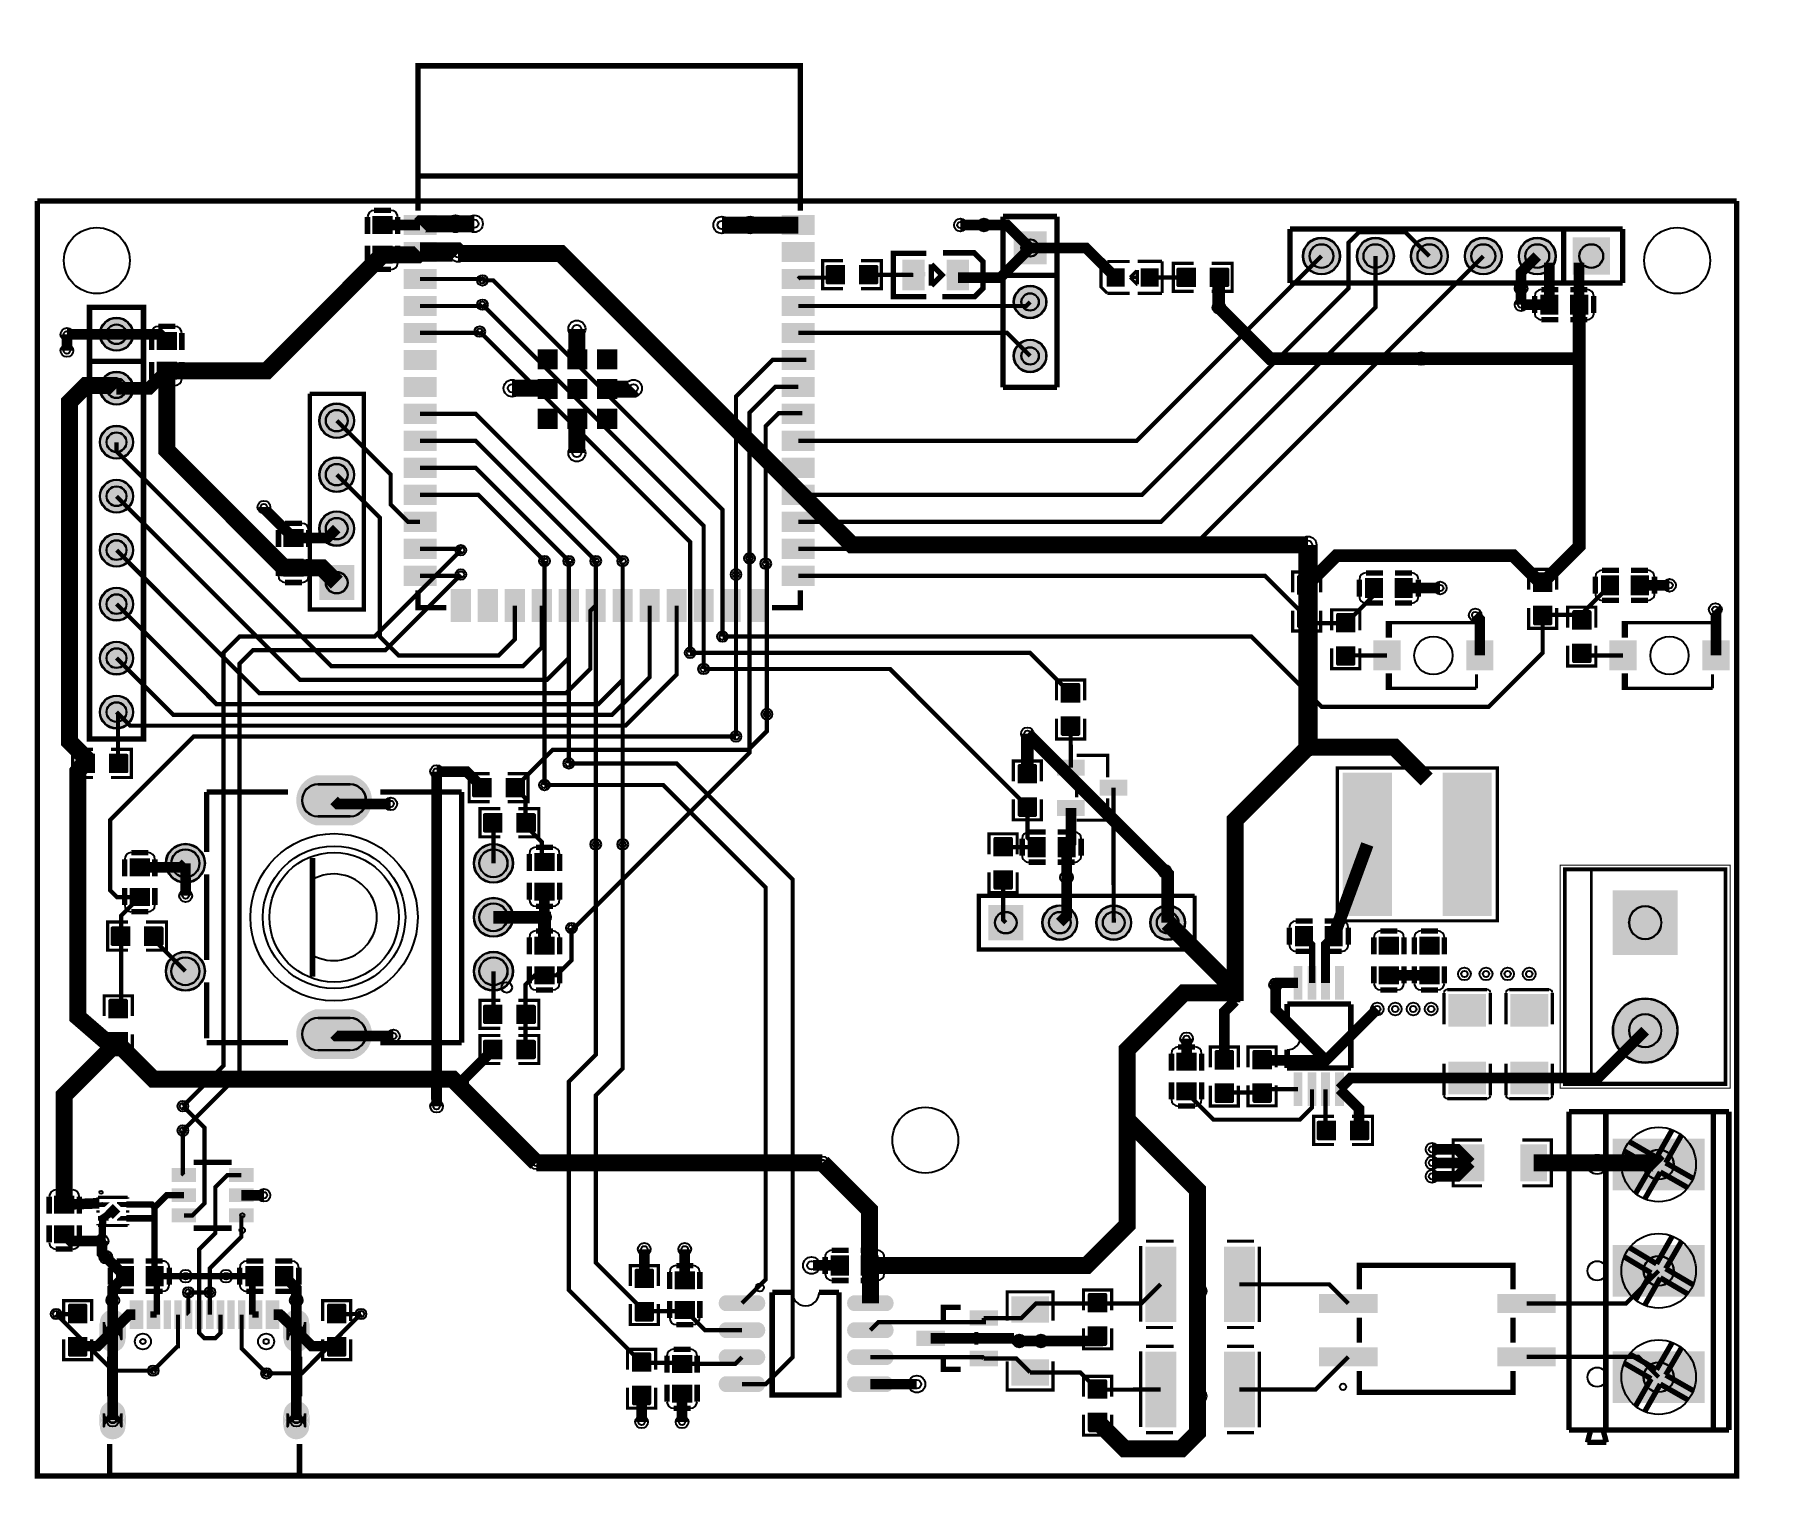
# Model space of a CAD drawing. Header units: millimetres. Extents: x -0.1 to 81.2, y 39.8 to 107.8.
import ezdxf

# ---------------------------------------------------------------- set-up
doc = ezdxf.new("R2010")
doc.units = ezdxf.units.MM
for name, color, linetype, true_color in [('BoardOutLine', 7, 'Continuous', 0xff00ff), ('BottomLayer', 7, 'Continuous', 0x0000ff), ('BottomSolderMaskLayer', 7, 'Continuous', 0xaa00ff), ('Document', 7, 'Continuous', 0xffffff), ('Hole', 7, 'Continuous', 0x222222), ('Mechanical', 7, 'Continuous', 0xf022f0), ('Multi-Layer', 7, 'Continuous', 0xc0c0c0), ('TopAssembly', 7, 'Continuous', 0x33cc99), ('TopLayer', 7, 'Continuous', 0xff0000), ('TopPasteMaskLayer', 7, 'Continuous', 0x808080), ('TopSilkLayer', 7, 'Continuous', 0xffcc00), ('TopSolderMaskLayer', 7, 'Continuous', 0x800080)]:
    doc.layers.add(name, color=color, linetype=linetype, true_color=true_color)

msp = doc.modelspace()

# ---------------------------------------------------------------- hatches: boundary and pattern name
at = {"layer": 'BottomSolderMaskLayer'}
for points in [[(47.511, 98.566), (47.511, 97.015), (45.96, 97.015), (45.96, 98.566)], [(59.577, 97.409, 1), (61.328, 97.409, 1)], [(62.117, 97.409, 1), (63.868, 97.409, 1)], [(64.657, 97.409, 1), (66.408, 97.409, 1)], [(67.197, 97.409, 1), (68.948, 97.409, 1)], [(69.737, 97.409, 1), (71.488, 97.409, 1)], [(74.028, 96.534), (72.277, 96.534), (72.277, 98.285), (74.028, 98.285)], [(45.96, 95.25, 1), (47.511, 95.25, 1)], [(2.943, 93.73, 1), (4.517, 93.73, 1)], [(45.96, 92.71, 1), (47.511, 92.71, 1)], [(2.943, 91.19, 1), (4.517, 91.19, 1)], [(13.272, 89.662, 1), (14.922, 89.662, 1)], [(2.943, 88.65, 1), (4.517, 88.65, 1)], [(13.272, 87.122, 1), (14.922, 87.122, 1)], [(2.943, 86.11, 1), (4.517, 86.11, 1)], [(13.272, 84.582, 1), (14.922, 84.582, 1)], [(2.943, 83.57, 1), (4.517, 83.57, 1)], [(13.272, 81.217), (13.272, 82.868), (14.922, 82.868), (14.922, 81.217)], [(2.943, 81.03, 1), (4.517, 81.03, 1)], [(2.943, 78.49, 1), (4.517, 78.49, 1)], [(2.943, 75.95, 1), (4.517, 75.95, 1)], [(14.835, 72.969, -0.785398), (14.835, 70.619), (13.113, 70.619, -0.785398), (13.113, 72.969)], [(6.049, 68.834, 1), (7.899, 68.834, 1)], [(20.549, 68.834, 1), (22.4, 68.834, 1)], [(77.218, 67.566), (77.218, 64.515), (74.167, 64.515), (74.167, 67.566)], [(20.549, 66.294, 1), (22.4, 66.294, 1)], [(44.768, 66.866), (46.418, 66.866), (46.418, 65.215), (44.768, 65.215)], [(47.308, 66.04, 1), (48.958, 66.04, 1)], [(49.848, 66.04, 1), (51.499, 66.04, 1)], [(52.388, 66.04, 1), (54.039, 66.04, 1)], [(6.049, 63.754, 1), (7.899, 63.754, 1)], [(20.549, 63.754, 1), (22.4, 63.754, 1)], [(14.835, 61.969, -0.785398), (14.835, 59.619), (13.113, 59.619, -0.785398), (13.113, 61.969)], [(74.167, 60.96, 1), (77.218, 60.96, 1)], [(78.495, 53.446), (74.159, 53.446), (74.159, 55.876), (78.495, 55.876)], [(78.495, 48.442), (74.159, 48.442), (74.159, 50.872), (78.495, 50.872)], [(4.174, 47.24, -0.785398), (2.923, 47.24), (2.923, 46.42, -0.785398), (4.174, 46.42)], [(12.825, 47.24, -0.785398), (11.574, 47.24), (11.574, 46.42, -0.785398), (12.825, 46.42)], [(78.495, 43.438), (74.159, 43.438), (74.159, 45.869), (78.495, 45.869)], [(4.174, 42.938, -0.785398), (2.923, 42.938), (2.923, 42.321, -0.785398), (4.174, 42.321)], [(12.825, 42.938, -0.785398), (11.574, 42.938), (11.574, 42.321, -0.785398), (12.825, 42.321)]]:
    msp.add_hatch(color=256, dxfattribs=at).paths.add_polyline_path(points)
at = {"layer": 'Document'}
for points in [[(41.351, 97.075), (41.351, 95.975), (41.151, 95.975), (41.151, 97.075)], [(41.798, 96.459), (40.698, 96.459), (40.698, 96.659), (41.798, 96.659)], [(42.787, 96.628), (43.887, 96.628), (43.887, 96.428), (42.787, 96.428)], [(50.492, 96.463), (51.032, 96.463), (51.032, 96.333), (50.492, 96.333)], [(52.091, 96.47), (52.631, 96.47), (52.631, 96.34), (52.091, 96.34)], [(52.297, 96.135), (52.297, 96.675), (52.427, 96.675), (52.427, 96.135)]]:
    msp.add_hatch(color=256, dxfattribs=at).paths.add_polyline_path(points)
at = {"layer": 'Multi-Layer'}
for points in [[(47.485, 98.54), (47.485, 97.04), (45.985, 97.04), (45.985, 98.54)], [(59.602, 97.409, 1), (61.302, 97.409, 1)], [(62.142, 97.409, 1), (63.842, 97.409, 1)], [(64.682, 97.409, 1), (66.382, 97.409, 1)], [(67.222, 97.409, 1), (68.922, 97.409, 1)], [(69.762, 97.409, 1), (71.462, 97.409, 1)], [(74.002, 96.559), (72.302, 96.559), (72.302, 98.259), (74.002, 98.259)], [(45.985, 95.25, 1), (47.485, 95.25, 1)], [(2.968, 93.73, 1), (4.492, 93.73, 1)], [(45.985, 92.71, 1), (47.485, 92.71, 1)], [(2.968, 91.19, 1), (4.492, 91.19, 1)], [(13.297, 89.662, 1), (14.897, 89.662, 1)], [(2.968, 88.65, 1), (4.492, 88.65, 1)], [(13.297, 87.122, 1), (14.897, 87.122, 1)], [(2.968, 86.11, 1), (4.492, 86.11, 1)], [(13.297, 84.582, 1), (14.897, 84.582, 1)], [(2.968, 83.57, 1), (4.492, 83.57, 1)], [(13.297, 81.242), (13.297, 82.842), (14.897, 82.842), (14.897, 81.242)], [(2.968, 81.03, 1), (4.492, 81.03, 1)], [(2.968, 78.49, 1), (4.492, 78.49, 1)], [(2.968, 75.95, 1), (4.492, 75.95, 1)], [(14.824, 72.944, -0.785398), (14.824, 70.644), (13.124, 70.644, -0.785398), (13.124, 72.944)], [(6.074, 68.834, 1), (7.874, 68.834, 1)], [(20.574, 68.834, 1), (22.374, 68.834, 1)], [(77.192, 67.54), (77.192, 64.54), (74.192, 64.54), (74.192, 67.54)], [(20.574, 66.294, 1), (22.374, 66.294, 1)], [(44.793, 66.84), (46.393, 66.84), (46.393, 65.24), (44.793, 65.24)], [(47.333, 66.04, 1), (48.933, 66.04, 1)], [(49.873, 66.04, 1), (51.473, 66.04, 1)], [(52.413, 66.04, 1), (54.013, 66.04, 1)], [(6.074, 63.754, 1), (7.874, 63.754, 1)], [(20.574, 63.754, 1), (22.374, 63.754, 1)], [(14.824, 61.944, -0.785398), (14.824, 59.644), (13.124, 59.644, -0.785398), (13.124, 61.944)], [(74.192, 60.96, 1), (77.192, 60.96, 1)], [(78.47, 53.471), (74.185, 53.471), (74.185, 55.851), (78.47, 55.851)], [(78.47, 48.467), (74.185, 48.467), (74.185, 50.847), (78.47, 50.847)], [(4.149, 47.23, -0.785398), (2.949, 47.23), (2.949, 46.43, -0.785398), (4.149, 46.43)], [(12.799, 47.23, -0.785398), (11.599, 47.23), (11.599, 46.43, -0.785398), (12.799, 46.43)], [(78.47, 43.463), (74.185, 43.463), (74.185, 45.843), (78.47, 45.843)], [(4.149, 42.93, -0.785398), (2.949, 42.93), (2.949, 42.33, -0.785398), (4.149, 42.33)], [(12.799, 42.93, -0.785398), (11.599, 42.93), (11.599, 42.33, -0.785398), (12.799, 42.33)]]:
    msp.add_hatch(color=256, dxfattribs=at).paths.add_polyline_path(points)
at = {"layer": 'TopLayer'}
for points in [[(15.806, 98.471), (15.806, 99.271), (16.706, 99.271), (16.706, 98.471)], [(17.274, 99.321), (18.774, 99.321), (18.774, 98.421), (17.274, 98.421)], [(35.074, 99.321), (36.574, 99.321), (36.574, 98.421), (35.074, 98.421)], [(15.806, 97.071), (15.806, 97.871), (16.706, 97.871), (16.706, 97.071)], [(17.274, 98.051), (18.774, 98.051), (18.774, 97.151), (17.274, 97.151)], [(35.074, 98.051), (36.574, 98.051), (36.574, 97.151), (35.074, 97.151)], [(38.004, 96.966), (38.004, 96.102), (37.198, 96.102), (37.198, 96.966)], [(38.704, 96.966), (38.704, 96.102), (39.511, 96.102), (39.511, 96.966)], [(40.742, 97.219), (41.742, 97.219), (41.742, 95.819), (40.742, 95.819)], [(43.843, 97.219), (42.843, 97.219), (42.843, 95.819), (43.843, 95.819)], [(50.363, 96.002), (50.363, 96.802), (51.163, 96.802), (51.163, 96.002)], [(51.962, 96.002), (51.962, 96.802), (52.762, 96.802), (52.762, 96.002)], [(54.514, 95.975), (54.514, 96.839), (53.708, 96.839), (53.708, 95.975)], [(55.214, 95.975), (55.214, 96.839), (56.021, 96.839), (56.021, 95.975)], [(17.274, 96.781), (18.774, 96.781), (18.774, 95.881), (17.274, 95.881)], [(35.074, 96.781), (36.574, 96.781), (36.574, 95.881), (35.074, 95.881)], [(17.274, 95.511), (18.774, 95.511), (18.774, 94.611), (17.274, 94.611)], [(35.074, 95.511), (36.574, 95.511), (36.574, 94.611), (35.074, 94.611)], [(71.582, 94.673), (70.782, 94.673), (70.782, 95.573), (71.582, 95.573)], [(72.982, 94.673), (72.182, 94.673), (72.182, 95.573), (72.982, 95.573)], [(5.646, 93.01), (5.646, 93.81), (6.546, 93.81), (6.546, 93.01)], [(17.274, 94.241), (18.774, 94.241), (18.774, 93.341), (17.274, 93.341)], [(35.074, 94.241), (36.574, 94.241), (36.574, 93.341), (35.074, 93.341)], [(17.274, 92.971), (18.774, 92.971), (18.774, 92.071), (17.274, 92.071)], [(23.575, 92.101), (23.575, 93.001), (24.475, 93.001), (24.475, 92.101)], [(24.975, 92.101), (24.975, 93.001), (25.875, 93.001), (25.875, 92.101)], [(26.375, 92.101), (26.375, 93.001), (27.275, 93.001), (27.275, 92.101)], [(35.074, 92.971), (36.574, 92.971), (36.574, 92.071), (35.074, 92.071)], [(5.646, 91.61), (5.646, 92.41), (6.546, 92.41), (6.546, 91.61)], [(17.274, 91.701), (18.774, 91.701), (18.774, 90.801), (17.274, 90.801)], [(23.575, 90.701), (23.575, 91.601), (24.475, 91.601), (24.475, 90.701)], [(24.975, 90.701), (24.975, 91.601), (25.875, 91.601), (25.875, 90.701)], [(26.375, 90.701), (26.375, 91.601), (27.275, 91.601), (27.275, 90.701)], [(35.074, 91.701), (36.574, 91.701), (36.574, 90.801), (35.074, 90.801)], [(17.274, 90.431), (18.774, 90.431), (18.774, 89.531), (17.274, 89.531)], [(35.074, 90.431), (36.574, 90.431), (36.574, 89.531), (35.074, 89.531)], [(23.575, 89.301), (23.575, 90.201), (24.475, 90.201), (24.475, 89.301)], [(24.975, 89.301), (24.975, 90.201), (25.875, 90.201), (25.875, 89.301)], [(26.375, 89.301), (26.375, 90.201), (27.275, 90.201), (27.275, 89.301)], [(17.274, 89.161), (18.774, 89.161), (18.774, 88.261), (17.274, 88.261)], [(35.074, 89.161), (36.574, 89.161), (36.574, 88.261), (35.074, 88.261)], [(17.274, 87.891), (18.774, 87.891), (18.774, 86.991), (17.274, 86.991)], [(35.074, 87.891), (36.574, 87.891), (36.574, 86.991), (35.074, 86.991)], [(17.274, 86.621), (18.774, 86.621), (18.774, 85.721), (17.274, 85.721)], [(35.074, 86.621), (36.574, 86.621), (36.574, 85.721), (35.074, 85.721)], [(17.274, 85.351), (18.774, 85.351), (18.774, 84.451), (17.274, 84.451)], [(35.074, 85.351), (36.574, 85.351), (36.574, 84.451), (35.074, 84.451)], [(11.615, 83.739), (11.615, 84.539), (12.515, 84.539), (12.515, 83.739)], [(17.274, 84.081), (18.774, 84.081), (18.774, 83.181), (17.274, 83.181)], [(35.074, 84.081), (36.574, 84.081), (36.574, 83.181), (35.074, 83.181)], [(11.615, 82.339), (11.615, 83.139), (12.515, 83.139), (12.515, 82.339)], [(17.274, 82.811), (18.774, 82.811), (18.774, 81.911), (17.274, 81.911)], [(35.074, 82.811), (36.574, 82.811), (36.574, 81.911), (35.074, 81.911)], [(60.186, 81.503), (59.322, 81.503), (59.322, 82.31), (60.186, 82.31)], [(63.327, 81.338), (62.527, 81.338), (62.527, 82.238), (63.327, 82.238)], [(64.727, 81.338), (63.927, 81.338), (63.927, 82.238), (64.727, 82.238)], [(71.298, 81.63), (70.434, 81.63), (70.434, 82.437), (71.298, 82.437)], [(74.44, 81.465), (73.64, 81.465), (73.64, 82.365), (74.44, 82.365)], [(75.84, 81.465), (75.04, 81.465), (75.04, 82.365), (75.84, 82.365)], [(19.489, 81.711), (20.389, 81.711), (20.389, 80.211), (19.489, 80.211)], [(20.759, 81.711), (21.659, 81.711), (21.659, 80.211), (20.759, 80.211)], [(22.029, 81.711), (22.929, 81.711), (22.929, 80.211), (22.029, 80.211)], [(23.299, 81.711), (24.199, 81.711), (24.199, 80.211), (23.299, 80.211)], [(24.569, 81.711), (25.469, 81.711), (25.469, 80.211), (24.569, 80.211)], [(25.839, 81.711), (26.739, 81.711), (26.739, 80.211), (25.839, 80.211)], [(27.109, 81.711), (28.009, 81.711), (28.009, 80.211), (27.109, 80.211)], [(28.379, 81.711), (29.279, 81.711), (29.279, 80.211), (28.379, 80.211)], [(29.649, 81.711), (30.549, 81.711), (30.549, 80.211), (29.649, 80.211)], [(30.919, 81.711), (31.819, 81.711), (31.819, 80.211), (30.919, 80.211)], [(32.189, 81.711), (33.089, 81.711), (33.089, 80.211), (32.189, 80.211)], [(33.459, 81.711), (34.359, 81.711), (34.359, 80.211), (33.459, 80.211)], [(60.186, 80.803), (59.322, 80.803), (59.322, 79.997), (60.186, 79.997)], [(62.027, 79.725), (61.163, 79.725), (61.163, 80.532), (62.027, 80.532)], [(71.298, 80.93), (70.434, 80.93), (70.434, 80.124), (71.298, 80.124)], [(73.14, 79.852), (72.276, 79.852), (72.276, 80.659), (73.14, 80.659)], [(62.027, 79.025), (61.163, 79.025), (61.163, 78.219), (62.027, 78.219)], [(64.153, 77.933), (64.153, 79.293), (62.923, 79.293), (62.923, 77.933)], [(67.293, 77.933), (67.293, 79.293), (68.523, 79.293), (68.523, 77.933)], [(73.14, 79.152), (72.276, 79.152), (72.276, 78.346), (73.14, 78.346)], [(75.265, 77.933), (75.265, 79.293), (74.035, 79.293), (74.035, 77.933)], [(78.405, 77.933), (78.405, 79.293), (79.635, 79.293), (79.635, 77.933)], [(48.209, 76.423), (49.073, 76.423), (49.073, 77.23), (48.209, 77.23)], [(48.209, 75.723), (49.073, 75.723), (49.073, 74.917), (48.209, 74.917)], [(2.698, 73.965), (2.698, 73.101), (1.892, 73.101), (1.892, 73.965)], [(3.398, 73.965), (3.398, 73.101), (4.204, 73.101), (4.204, 73.965)], [(47.041, 72.613), (46.177, 72.613), (46.177, 73.42), (47.041, 73.42)], [(49.282, 72.99), (48.032, 72.99), (48.032, 73.69), (49.282, 73.69)], [(21.367, 71.958), (21.367, 72.822), (20.561, 72.822), (20.561, 71.958)], [(22.067, 71.958), (22.067, 72.822), (22.874, 72.822), (22.874, 71.958)], [(51.282, 72.04), (50.032, 72.04), (50.032, 72.74), (51.282, 72.74)], [(63.761, 73.023), (63.761, 66.423), (61.461, 66.423), (61.461, 73.023)], [(66.161, 66.423), (66.161, 73.023), (68.461, 73.023), (68.461, 66.423)], [(47.041, 71.913), (46.177, 71.913), (46.177, 71.107), (47.041, 71.107)], [(49.282, 71.09), (48.032, 71.09), (48.032, 71.79), (49.282, 71.79)], [(21.875, 71.171), (21.875, 70.307), (21.069, 70.307), (21.069, 71.171)], [(22.575, 71.171), (22.575, 70.307), (23.382, 70.307), (23.382, 71.171)], [(45.034, 69.184), (45.898, 69.184), (45.898, 69.991), (45.034, 69.991)], [(47.452, 69.146), (46.652, 69.146), (46.652, 70.046), (47.452, 70.046)], [(48.852, 69.146), (48.052, 69.146), (48.052, 70.046), (48.852, 70.046)], [(24.326, 69.299), (24.326, 68.499), (23.426, 68.499), (23.426, 69.299)], [(5.276, 69.045), (5.276, 68.245), (4.376, 68.245), (4.376, 69.045)], [(45.034, 68.484), (45.898, 68.484), (45.898, 67.678), (45.034, 67.678)], [(5.276, 67.645), (5.276, 66.845), (4.376, 66.845), (4.376, 67.645)], [(24.326, 67.899), (24.326, 67.099), (23.426, 67.099), (23.426, 67.899)], [(4.349, 64.973), (4.349, 65.837), (3.543, 65.837), (3.543, 64.973)], [(5.049, 64.973), (5.049, 65.837), (5.855, 65.837), (5.855, 64.973)], [(24.326, 65.362), (24.326, 64.562), (23.426, 64.562), (23.426, 65.362)], [(60.025, 64.955), (59.225, 64.955), (59.225, 65.855), (60.025, 65.855)], [(61.425, 64.955), (60.625, 64.955), (60.625, 65.855), (61.425, 65.855)], [(63.177, 64.562), (63.177, 65.362), (64.077, 65.362), (64.077, 64.562)], [(65.082, 64.562), (65.082, 65.362), (65.982, 65.362), (65.982, 64.562)], [(24.326, 63.962), (24.326, 63.162), (23.426, 63.162), (23.426, 63.962)], [(59.144, 62.51), (59.144, 63.907), (59.55, 63.907), (59.55, 62.51)], [(59.804, 62.51), (59.804, 63.907), (60.211, 63.907), (60.211, 62.51)], [(60.439, 62.51), (60.439, 63.907), (60.846, 63.907), (60.846, 62.51)], [(61.1, 62.51), (61.1, 63.907), (61.506, 63.907), (61.506, 62.51)], [(63.177, 63.162), (63.177, 63.962), (64.077, 63.962), (64.077, 63.162)], [(65.082, 63.162), (65.082, 63.962), (65.982, 63.962), (65.982, 63.162)], [(68.174, 61.175), (66.446, 61.175), (66.446, 62.66), (68.174, 62.66)], [(71.095, 61.175), (69.367, 61.175), (69.367, 62.66), (71.095, 62.66)], [(3.378, 61.564), (4.242, 61.564), (4.242, 62.371), (3.378, 62.371)], [(21.875, 62.154), (21.875, 61.29), (21.069, 61.29), (21.069, 62.154)], [(22.575, 62.154), (22.575, 61.29), (23.382, 61.29), (23.382, 62.154)], [(3.378, 60.864), (4.242, 60.864), (4.242, 60.058), (3.378, 60.058)], [(21.875, 60.503), (21.875, 59.639), (21.069, 59.639), (21.069, 60.503)], [(22.575, 60.503), (22.575, 59.639), (23.382, 59.639), (23.382, 60.503)], [(54.552, 59.901), (54.552, 59.101), (53.652, 59.101), (53.652, 59.901)], [(56.312, 59.151), (55.448, 59.151), (55.448, 59.958), (56.312, 59.958)], [(57.226, 59.156), (58.09, 59.156), (58.09, 59.962), (57.226, 59.962)], [(68.174, 59.475), (66.446, 59.475), (66.446, 57.99), (68.174, 57.99)], [(71.095, 59.475), (69.367, 59.475), (69.367, 57.99), (71.095, 57.99)], [(59.144, 57.506), (59.144, 58.903), (59.55, 58.903), (59.55, 57.506)], [(59.804, 57.506), (59.804, 58.903), (60.211, 58.903), (60.211, 57.506)], [(60.439, 57.506), (60.439, 58.903), (60.846, 58.903), (60.846, 57.506)], [(61.1, 57.506), (61.1, 58.903), (61.506, 58.903), (61.506, 57.506)], [(54.552, 58.501), (54.552, 57.701), (53.652, 57.701), (53.652, 58.501)], [(56.312, 58.451), (55.448, 58.451), (55.448, 57.645), (56.312, 57.645)], [(57.226, 58.456), (58.09, 58.456), (58.09, 57.649), (57.226, 57.649)], [(61.118, 56.693), (61.118, 55.829), (60.312, 55.829), (60.312, 56.693)], [(61.818, 56.693), (61.818, 55.829), (62.625, 55.829), (62.625, 56.693)], [(68.086, 55.588), (68.086, 53.887), (66.879, 53.887), (66.879, 55.588)], [(69.836, 55.588), (69.836, 53.887), (71.044, 53.887), (71.044, 55.588)], [(6.355, 54.463), (7.455, 54.463), (7.455, 53.863), (6.355, 53.863)], [(9.055, 54.463), (10.155, 54.463), (10.155, 53.863), (9.055, 53.863)], [(0.82, 52.37), (0.82, 53.17), (1.72, 53.17), (1.72, 52.37)], [(3.156, 52.676), (2.906, 52.676), (2.906, 52.876), (3.356, 52.876), (3.306, 52.826), (3.156, 52.676)], [(4.206, 52.876), (4.206, 52.676), (3.956, 52.676), (3.806, 52.826), (3.806, 52.876)], [(6.355, 53.513), (7.455, 53.513), (7.455, 52.913), (6.355, 52.913)], [(9.055, 53.513), (10.155, 53.513), (10.155, 52.913), (9.055, 52.913)], [(2.906, 52.026), (2.906, 52.226), (3.156, 52.226), (3.306, 52.076), (3.306, 52.026)], [(3.556, 52.769), (3.874, 52.451), (3.556, 52.133), (3.238, 52.451)], [(4.206, 52.026), (4.206, 52.226), (3.956, 52.226), (3.806, 52.076), (3.806, 52.026)], [(6.355, 52.563), (7.455, 52.563), (7.455, 51.963), (6.355, 51.963)], [(9.055, 52.563), (10.155, 52.563), (10.155, 51.963), (9.055, 51.963)], [(0.82, 50.97), (0.82, 51.77), (1.72, 51.77), (1.72, 50.97)], [(53.587, 47.272), (53.587, 50.772), (52.18, 50.772), (52.18, 47.272)], [(55.887, 47.272), (55.887, 50.772), (57.294, 50.772), (57.294, 47.272)], [(3.726, 49.853), (4.526, 49.853), (4.526, 48.953), (3.726, 48.953)], [(5.126, 49.853), (5.926, 49.853), (5.926, 48.953), (5.126, 48.953)], [(10.622, 48.953), (9.822, 48.953), (9.822, 49.853), (10.622, 49.853)], [(12.022, 48.953), (11.222, 48.953), (11.222, 49.853), (12.022, 49.853)], [(29.007, 48.864), (28.143, 48.864), (28.143, 49.671), (29.007, 49.671)], [(37.381, 50.361), (38.181, 50.361), (38.181, 49.461), (37.381, 49.461)], [(38.781, 50.361), (39.581, 50.361), (39.581, 49.461), (38.781, 49.461)], [(30.93, 49.614), (30.93, 48.814), (30.03, 48.814), (30.03, 49.614)], [(2.337, 47.213), (1.473, 47.213), (1.473, 48.02), (2.337, 48.02)], [(4.374, 48.248), (4.674, 48.248), (4.674, 46.948), (4.374, 46.948)], [(4.674, 48.248), (4.974, 48.248), (4.974, 46.948), (4.674, 46.948)], [(5.174, 48.248), (5.474, 48.248), (5.474, 46.948), (5.174, 46.948)], [(5.474, 48.248), (5.774, 48.248), (5.774, 46.948), (5.474, 46.948)], [(5.974, 48.248), (6.274, 48.248), (6.274, 46.948), (5.974, 46.948)], [(6.474, 48.248), (6.774, 48.248), (6.774, 46.948), (6.474, 46.948)], [(6.974, 48.248), (7.274, 48.248), (7.274, 46.948), (6.974, 46.948)], [(7.474, 48.248), (7.774, 48.248), (7.774, 46.948), (7.474, 46.948)], [(7.974, 48.248), (8.274, 48.248), (8.274, 46.948), (7.974, 46.948)], [(8.474, 48.248), (8.774, 48.248), (8.774, 46.948), (8.474, 46.948)], [(8.974, 48.248), (9.274, 48.248), (9.274, 46.948), (8.974, 46.948)], [(9.474, 48.248), (9.774, 48.248), (9.774, 46.948), (9.474, 46.948)], [(9.974, 48.248), (10.274, 48.248), (10.274, 46.948), (9.974, 46.948)], [(10.274, 48.248), (10.574, 48.248), (10.574, 46.948), (10.274, 46.948)], [(10.774, 48.248), (11.074, 48.248), (11.074, 46.948), (10.774, 46.948)], [(11.074, 48.248), (11.374, 48.248), (11.374, 46.948), (11.074, 46.948)], [(14.529, 47.213), (13.665, 47.213), (13.665, 48.02), (14.529, 48.02)], [(29.007, 48.164), (28.143, 48.164), (28.143, 47.358), (29.007, 47.358)], [(30.93, 48.214), (30.93, 47.414), (30.03, 47.414), (30.03, 48.214)], [(32.422, 47.783, -0.785398), (32.422, 48.483), (33.922, 48.483, -0.785398), (33.922, 47.783)], [(38.468, 47.783, -0.785398), (38.468, 48.483), (39.968, 48.483, -0.785398), (39.968, 47.783)], [(47.587, 47.23), (45.886, 47.23), (45.886, 48.438), (47.587, 48.438)], [(50.343, 47.721), (49.479, 47.721), (49.479, 48.528), (50.343, 48.528)], [(60.418, 47.676), (60.418, 48.551), (63.018, 48.551), (63.018, 47.676)], [(68.808, 47.676), (68.808, 48.551), (71.408, 48.551), (71.408, 47.676)], [(32.422, 46.513, -0.785398), (32.422, 47.213), (33.922, 47.213, -0.785398), (33.922, 46.513)], [(38.468, 46.513, -0.785398), (38.468, 47.213), (39.968, 47.213, -0.785398), (39.968, 46.513)], [(45.182, 47.782), (45.182, 47.082), (43.932, 47.082), (43.932, 47.782)], [(2.337, 46.513), (1.473, 46.513), (1.473, 45.707), (2.337, 45.707)], [(14.529, 46.513), (13.665, 46.513), (13.665, 45.707), (14.529, 45.707)], [(42.682, 46.832), (42.682, 46.132), (41.432, 46.132), (41.432, 46.832)], [(50.343, 47.021), (49.479, 47.021), (49.479, 46.215), (50.343, 46.215)], [(28.88, 44.927), (28.016, 44.927), (28.016, 45.734), (28.88, 45.734)], [(29.903, 44.877), (29.903, 45.677), (30.803, 45.677), (30.803, 44.877)], [(32.422, 45.243, -0.785398), (32.422, 45.943), (33.922, 45.943, -0.785398), (33.922, 45.243)], [(38.468, 45.243, -0.785398), (38.468, 45.943), (39.968, 45.943, -0.785398), (39.968, 45.243)], [(45.182, 45.882), (45.182, 45.182), (43.932, 45.182), (43.932, 45.882)], [(53.587, 42.319), (53.587, 45.819), (52.18, 45.819), (52.18, 42.319)], [(55.887, 42.319), (55.887, 45.819), (57.294, 45.819), (57.294, 42.319)], [(60.418, 45.176), (60.418, 46.051), (63.018, 46.051), (63.018, 45.176)], [(68.808, 45.176), (68.808, 46.051), (71.408, 46.051), (71.408, 45.176)], [(47.587, 45.48), (45.886, 45.48), (45.886, 44.273), (47.587, 44.273)], [(28.88, 44.227), (28.016, 44.227), (28.016, 43.421), (28.88, 43.421)], [(29.903, 43.477), (29.903, 44.277), (30.803, 44.277), (30.803, 43.477)], [(32.422, 43.973, -0.785398), (32.422, 44.673), (33.922, 44.673, -0.785398), (33.922, 43.973)], [(38.468, 43.973, -0.785398), (38.468, 44.673), (39.968, 44.673, -0.785398), (39.968, 43.973)], [(49.479, 43.657), (50.343, 43.657), (50.343, 44.464), (49.479, 44.464)], [(49.479, 42.957), (50.343, 42.957), (50.343, 42.151), (49.479, 42.151)]]:
    msp.add_hatch(color=256, dxfattribs=at).paths.add_polyline_path(points)
at = {"layer": 'TopPasteMaskLayer'}
for points in [[(15.806, 98.471), (15.806, 99.271), (16.706, 99.271), (16.706, 98.471)], [(17.274, 99.321), (18.774, 99.321), (18.774, 98.421), (17.274, 98.421)], [(35.074, 99.321), (36.574, 99.321), (36.574, 98.421), (35.074, 98.421)], [(15.806, 97.071), (15.806, 97.871), (16.706, 97.871), (16.706, 97.071)], [(17.274, 98.051), (18.774, 98.051), (18.774, 97.151), (17.274, 97.151)], [(35.074, 98.051), (36.574, 98.051), (36.574, 97.151), (35.074, 97.151)], [(37.159, 96.084), (37.959, 96.084), (38.009, 96.134), (38.009, 96.362), (37.639, 96.362), (37.639, 96.692), (38.009, 96.692), (38.009, 96.934), (37.959, 96.984), (37.159, 96.984), (37.109, 96.934), (37.109, 96.134)], [(39.549, 96.984), (38.749, 96.984), (38.699, 96.934), (38.699, 96.706), (39.069, 96.706), (39.069, 96.376), (38.699, 96.376), (38.699, 96.134), (38.749, 96.084), (39.549, 96.084), (39.599, 96.134), (39.599, 96.934)], [(40.742, 97.219), (41.742, 97.219), (41.742, 95.819), (40.742, 95.819)], [(43.843, 97.219), (42.843, 97.219), (42.843, 95.819), (43.843, 95.819)], [(50.363, 96.002), (50.363, 96.802), (51.163, 96.802), (51.163, 96.002)], [(51.962, 96.002), (51.962, 96.802), (52.762, 96.802), (52.762, 96.002)], [(53.669, 95.957), (54.469, 95.957), (54.519, 96.007), (54.519, 96.235), (54.149, 96.235), (54.149, 96.565), (54.519, 96.565), (54.519, 96.807), (54.469, 96.857), (53.669, 96.857), (53.619, 96.807), (53.619, 96.007)], [(56.059, 96.857), (55.259, 96.857), (55.209, 96.807), (55.209, 96.579), (55.579, 96.579), (55.579, 96.249), (55.209, 96.249), (55.209, 96.007), (55.259, 95.957), (56.059, 95.957), (56.109, 96.007), (56.109, 96.807)], [(17.274, 96.781), (18.774, 96.781), (18.774, 95.881), (17.274, 95.881)], [(35.074, 96.781), (36.574, 96.781), (36.574, 95.881), (35.074, 95.881)], [(17.274, 95.511), (18.774, 95.511), (18.774, 94.611), (17.274, 94.611)], [(35.074, 95.511), (36.574, 95.511), (36.574, 94.611), (35.074, 94.611)], [(71.582, 94.673), (70.782, 94.673), (70.782, 95.573), (71.582, 95.573)], [(72.982, 94.673), (72.182, 94.673), (72.182, 95.573), (72.982, 95.573)], [(5.646, 93.01), (5.646, 93.81), (6.546, 93.81), (6.546, 93.01)], [(17.274, 94.241), (18.774, 94.241), (18.774, 93.341), (17.274, 93.341)], [(35.074, 94.241), (36.574, 94.241), (36.574, 93.341), (35.074, 93.341)], [(17.274, 92.971), (18.774, 92.971), (18.774, 92.071), (17.274, 92.071)], [(23.575, 92.101), (23.575, 93.001), (24.475, 93.001), (24.475, 92.101)], [(24.975, 92.101), (24.975, 93.001), (25.875, 93.001), (25.875, 92.101)], [(26.375, 92.101), (26.375, 93.001), (27.275, 93.001), (27.275, 92.101)], [(35.074, 92.971), (36.574, 92.971), (36.574, 92.071), (35.074, 92.071)], [(5.646, 91.61), (5.646, 92.41), (6.546, 92.41), (6.546, 91.61)], [(17.274, 91.701), (18.774, 91.701), (18.774, 90.801), (17.274, 90.801)], [(23.575, 90.701), (23.575, 91.601), (24.475, 91.601), (24.475, 90.701)], [(24.975, 90.701), (24.975, 91.601), (25.875, 91.601), (25.875, 90.701)], [(26.375, 90.701), (26.375, 91.601), (27.275, 91.601), (27.275, 90.701)], [(35.074, 91.701), (36.574, 91.701), (36.574, 90.801), (35.074, 90.801)], [(17.274, 90.431), (18.774, 90.431), (18.774, 89.531), (17.274, 89.531)], [(35.074, 90.431), (36.574, 90.431), (36.574, 89.531), (35.074, 89.531)], [(23.575, 89.301), (23.575, 90.201), (24.475, 90.201), (24.475, 89.301)], [(24.975, 89.301), (24.975, 90.201), (25.875, 90.201), (25.875, 89.301)], [(26.375, 89.301), (26.375, 90.201), (27.275, 90.201), (27.275, 89.301)], [(17.274, 89.161), (18.774, 89.161), (18.774, 88.261), (17.274, 88.261)], [(35.074, 89.161), (36.574, 89.161), (36.574, 88.261), (35.074, 88.261)], [(17.274, 87.891), (18.774, 87.891), (18.774, 86.991), (17.274, 86.991)], [(35.074, 87.891), (36.574, 87.891), (36.574, 86.991), (35.074, 86.991)], [(17.274, 86.621), (18.774, 86.621), (18.774, 85.721), (17.274, 85.721)], [(35.074, 86.621), (36.574, 86.621), (36.574, 85.721), (35.074, 85.721)], [(17.274, 85.351), (18.774, 85.351), (18.774, 84.451), (17.274, 84.451)], [(35.074, 85.351), (36.574, 85.351), (36.574, 84.451), (35.074, 84.451)], [(11.615, 83.739), (11.615, 84.539), (12.515, 84.539), (12.515, 83.739)], [(17.274, 84.081), (18.774, 84.081), (18.774, 83.181), (17.274, 83.181)], [(35.074, 84.081), (36.574, 84.081), (36.574, 83.181), (35.074, 83.181)], [(11.615, 82.339), (11.615, 83.139), (12.515, 83.139), (12.515, 82.339)], [(17.274, 82.811), (18.774, 82.811), (18.774, 81.911), (17.274, 81.911)], [(35.074, 82.811), (36.574, 82.811), (36.574, 81.911), (35.074, 81.911)], [(59.304, 82.348), (59.304, 81.548), (59.354, 81.498), (59.582, 81.498), (59.582, 81.868), (59.912, 81.868), (59.912, 81.498), (60.154, 81.498), (60.204, 81.548), (60.204, 82.348), (60.154, 82.398), (59.354, 82.398)], [(63.327, 81.338), (62.527, 81.338), (62.527, 82.238), (63.327, 82.238)], [(64.727, 81.338), (63.927, 81.338), (63.927, 82.238), (64.727, 82.238)], [(70.416, 82.475), (70.416, 81.675), (70.466, 81.625), (70.694, 81.625), (70.694, 81.995), (71.024, 81.995), (71.024, 81.625), (71.266, 81.625), (71.316, 81.675), (71.316, 82.475), (71.266, 82.525), (70.466, 82.525)], [(74.44, 81.465), (73.64, 81.465), (73.64, 82.365), (74.44, 82.365)], [(75.84, 81.465), (75.04, 81.465), (75.04, 82.365), (75.84, 82.365)], [(19.489, 81.711), (20.389, 81.711), (20.389, 80.211), (19.489, 80.211)], [(20.759, 81.711), (21.659, 81.711), (21.659, 80.211), (20.759, 80.211)], [(22.029, 81.711), (22.929, 81.711), (22.929, 80.211), (22.029, 80.211)], [(23.299, 81.711), (24.199, 81.711), (24.199, 80.211), (23.299, 80.211)], [(24.569, 81.711), (25.469, 81.711), (25.469, 80.211), (24.569, 80.211)], [(25.839, 81.711), (26.739, 81.711), (26.739, 80.211), (25.839, 80.211)], [(27.109, 81.711), (28.009, 81.711), (28.009, 80.211), (27.109, 80.211)], [(28.379, 81.711), (29.279, 81.711), (29.279, 80.211), (28.379, 80.211)], [(29.649, 81.711), (30.549, 81.711), (30.549, 80.211), (29.649, 80.211)], [(30.919, 81.711), (31.819, 81.711), (31.819, 80.211), (30.919, 80.211)], [(32.189, 81.711), (33.089, 81.711), (33.089, 80.211), (32.189, 80.211)], [(33.459, 81.711), (34.359, 81.711), (34.359, 80.211), (33.459, 80.211)], [(60.204, 79.958), (60.204, 80.758), (60.154, 80.808), (59.926, 80.808), (59.926, 80.438), (59.596, 80.438), (59.596, 80.808), (59.354, 80.808), (59.304, 80.758), (59.304, 79.958), (59.354, 79.908), (60.154, 79.908)], [(61.145, 80.57), (61.145, 79.77), (61.195, 79.72), (61.423, 79.72), (61.423, 80.09), (61.753, 80.09), (61.753, 79.72), (61.995, 79.72), (62.045, 79.77), (62.045, 80.57), (61.995, 80.62), (61.195, 80.62)], [(71.316, 80.085), (71.316, 80.885), (71.266, 80.935), (71.038, 80.935), (71.038, 80.565), (70.708, 80.565), (70.708, 80.935), (70.466, 80.935), (70.416, 80.885), (70.416, 80.085), (70.466, 80.035), (71.266, 80.035)], [(72.258, 80.697), (72.258, 79.897), (72.308, 79.847), (72.536, 79.847), (72.536, 80.217), (72.866, 80.217), (72.866, 79.847), (73.108, 79.847), (73.158, 79.897), (73.158, 80.697), (73.108, 80.747), (72.308, 80.747)], [(62.045, 78.18), (62.045, 78.98), (61.995, 79.03), (61.767, 79.03), (61.767, 78.66), (61.437, 78.66), (61.437, 79.03), (61.195, 79.03), (61.145, 78.98), (61.145, 78.18), (61.195, 78.13), (61.995, 78.13)], [(64.153, 77.933), (64.153, 79.293), (62.923, 79.293), (62.923, 77.933)], [(67.293, 77.933), (67.293, 79.293), (68.523, 79.293), (68.523, 77.933)], [(73.158, 78.307), (73.158, 79.107), (73.108, 79.157), (72.88, 79.157), (72.88, 78.787), (72.55, 78.787), (72.55, 79.157), (72.308, 79.157), (72.258, 79.107), (72.258, 78.307), (72.308, 78.257), (73.108, 78.257)], [(75.265, 77.933), (75.265, 79.293), (74.035, 79.293), (74.035, 77.933)], [(78.405, 77.933), (78.405, 79.293), (79.635, 79.293), (79.635, 77.933)], [(48.191, 77.268), (48.191, 76.468), (48.241, 76.418), (48.469, 76.418), (48.469, 76.788), (48.799, 76.788), (48.799, 76.418), (49.041, 76.418), (49.091, 76.468), (49.091, 77.268), (49.041, 77.318), (48.241, 77.318)], [(49.091, 74.878), (49.091, 75.678), (49.041, 75.728), (48.813, 75.728), (48.813, 75.358), (48.483, 75.358), (48.483, 75.728), (48.241, 75.728), (48.191, 75.678), (48.191, 74.878), (48.241, 74.828), (49.041, 74.828)], [(1.853, 73.083), (2.653, 73.083), (2.703, 73.133), (2.703, 73.361), (2.333, 73.361), (2.333, 73.691), (2.703, 73.691), (2.703, 73.933), (2.653, 73.983), (1.853, 73.983), (1.803, 73.933), (1.803, 73.133)], [(4.243, 73.983), (3.443, 73.983), (3.393, 73.933), (3.393, 73.705), (3.763, 73.705), (3.763, 73.375), (3.393, 73.375), (3.393, 73.133), (3.443, 73.083), (4.243, 73.083), (4.293, 73.133), (4.293, 73.933)], [(46.159, 73.458), (46.159, 72.658), (46.209, 72.608), (46.437, 72.608), (46.437, 72.978), (46.767, 72.978), (46.767, 72.608), (47.009, 72.608), (47.059, 72.658), (47.059, 73.458), (47.009, 73.508), (46.209, 73.508)], [(49.282, 72.99), (48.032, 72.99), (48.032, 73.69), (49.282, 73.69)], [(20.522, 71.94), (21.322, 71.94), (21.372, 71.99), (21.372, 72.218), (21.002, 72.218), (21.002, 72.548), (21.372, 72.548), (21.372, 72.79), (21.322, 72.84), (20.522, 72.84), (20.472, 72.79), (20.472, 71.99)], [(22.912, 72.84), (22.112, 72.84), (22.062, 72.79), (22.062, 72.562), (22.432, 72.562), (22.432, 72.232), (22.062, 72.232), (22.062, 71.99), (22.112, 71.94), (22.912, 71.94), (22.962, 71.99), (22.962, 72.79)], [(51.282, 72.04), (50.032, 72.04), (50.032, 72.74), (51.282, 72.74)], [(63.761, 73.023), (63.761, 66.423), (61.461, 66.423), (61.461, 73.023)], [(66.161, 66.423), (66.161, 73.023), (68.461, 73.023), (68.461, 66.423)], [(47.059, 71.068), (47.059, 71.868), (47.009, 71.918), (46.781, 71.918), (46.781, 71.548), (46.451, 71.548), (46.451, 71.918), (46.209, 71.918), (46.159, 71.868), (46.159, 71.068), (46.209, 71.018), (47.009, 71.018)], [(49.282, 71.09), (48.032, 71.09), (48.032, 71.79), (49.282, 71.79)], [(21.03, 70.289), (21.83, 70.289), (21.88, 70.339), (21.88, 70.567), (21.51, 70.567), (21.51, 70.897), (21.88, 70.897), (21.88, 71.139), (21.83, 71.189), (21.03, 71.189), (20.98, 71.139), (20.98, 70.339)], [(23.42, 71.189), (22.62, 71.189), (22.57, 71.139), (22.57, 70.911), (22.94, 70.911), (22.94, 70.581), (22.57, 70.581), (22.57, 70.339), (22.62, 70.289), (23.42, 70.289), (23.47, 70.339), (23.47, 71.139)], [(45.016, 70.029), (45.016, 69.229), (45.066, 69.179), (45.294, 69.179), (45.294, 69.549), (45.624, 69.549), (45.624, 69.179), (45.866, 69.179), (45.916, 69.229), (45.916, 70.029), (45.866, 70.079), (45.066, 70.079)], [(47.452, 69.146), (46.652, 69.146), (46.652, 70.046), (47.452, 70.046)], [(48.852, 69.146), (48.052, 69.146), (48.052, 70.046), (48.852, 70.046)], [(24.326, 69.299), (24.326, 68.499), (23.426, 68.499), (23.426, 69.299)], [(5.276, 69.045), (5.276, 68.245), (4.376, 68.245), (4.376, 69.045)], [(45.916, 67.639), (45.916, 68.439), (45.866, 68.489), (45.638, 68.489), (45.638, 68.119), (45.308, 68.119), (45.308, 68.489), (45.066, 68.489), (45.016, 68.439), (45.016, 67.639), (45.066, 67.589), (45.866, 67.589)], [(5.276, 67.645), (5.276, 66.845), (4.376, 66.845), (4.376, 67.645)], [(24.326, 67.899), (24.326, 67.099), (23.426, 67.099), (23.426, 67.899)], [(3.504, 64.955), (4.304, 64.955), (4.354, 65.005), (4.354, 65.233), (3.984, 65.233), (3.984, 65.563), (4.354, 65.563), (4.354, 65.805), (4.304, 65.855), (3.504, 65.855), (3.454, 65.805), (3.454, 65.005)], [(5.894, 65.855), (5.094, 65.855), (5.044, 65.805), (5.044, 65.577), (5.414, 65.577), (5.414, 65.247), (5.044, 65.247), (5.044, 65.005), (5.094, 64.955), (5.894, 64.955), (5.944, 65.005), (5.944, 65.805)], [(24.326, 65.362), (24.326, 64.562), (23.426, 64.562), (23.426, 65.362)], [(60.025, 64.955), (59.225, 64.955), (59.225, 65.855), (60.025, 65.855)], [(61.425, 64.955), (60.625, 64.955), (60.625, 65.855), (61.425, 65.855)], [(63.177, 64.562), (63.177, 65.362), (64.077, 65.362), (64.077, 64.562)], [(65.082, 64.562), (65.082, 65.362), (65.982, 65.362), (65.982, 64.562)], [(24.326, 63.962), (24.326, 63.162), (23.426, 63.162), (23.426, 63.962)], [(59.144, 62.51), (59.144, 63.907), (59.55, 63.907), (59.55, 62.51)], [(59.804, 62.51), (59.804, 63.907), (60.211, 63.907), (60.211, 62.51)], [(60.439, 62.51), (60.439, 63.907), (60.846, 63.907), (60.846, 62.51)], [(61.1, 62.51), (61.1, 63.907), (61.506, 63.907), (61.506, 62.51)], [(63.177, 63.162), (63.177, 63.962), (64.077, 63.962), (64.077, 63.162)], [(65.082, 63.162), (65.082, 63.962), (65.982, 63.962), (65.982, 63.162)], [(68.074, 61.175), (67.704, 61.175), (67.604, 61.275), (67.604, 61.58), (67.504, 61.68), (67.116, 61.68), (67.016, 61.58), (67.016, 61.275), (66.916, 61.175), (66.546, 61.175), (66.446, 61.275), (66.446, 62.56), (66.546, 62.66), (68.074, 62.66), (68.174, 62.56), (68.174, 61.275)], [(70.995, 61.175), (70.625, 61.175), (70.525, 61.275), (70.525, 61.58), (70.425, 61.68), (70.037, 61.68), (69.937, 61.58), (69.937, 61.275), (69.837, 61.175), (69.467, 61.175), (69.367, 61.275), (69.367, 62.56), (69.467, 62.66), (70.995, 62.66), (71.095, 62.56), (71.095, 61.275)], [(3.36, 62.409), (3.36, 61.609), (3.41, 61.559), (3.638, 61.559), (3.638, 61.929), (3.968, 61.929), (3.968, 61.559), (4.21, 61.559), (4.26, 61.609), (4.26, 62.409), (4.21, 62.459), (3.41, 62.459)], [(21.03, 61.272), (21.83, 61.272), (21.88, 61.322), (21.88, 61.55), (21.51, 61.55), (21.51, 61.88), (21.88, 61.88), (21.88, 62.122), (21.83, 62.172), (21.03, 62.172), (20.98, 62.122), (20.98, 61.322)], [(23.42, 62.172), (22.62, 62.172), (22.57, 62.122), (22.57, 61.894), (22.94, 61.894), (22.94, 61.564), (22.57, 61.564), (22.57, 61.322), (22.62, 61.272), (23.42, 61.272), (23.47, 61.322), (23.47, 62.122)], [(4.26, 60.019), (4.26, 60.819), (4.21, 60.869), (3.982, 60.869), (3.982, 60.499), (3.652, 60.499), (3.652, 60.869), (3.41, 60.869), (3.36, 60.819), (3.36, 60.019), (3.41, 59.969), (4.21, 59.969)], [(21.03, 59.621), (21.83, 59.621), (21.88, 59.671), (21.88, 59.899), (21.51, 59.899), (21.51, 60.229), (21.88, 60.229), (21.88, 60.471), (21.83, 60.521), (21.03, 60.521), (20.98, 60.471), (20.98, 59.671)], [(23.42, 60.521), (22.62, 60.521), (22.57, 60.471), (22.57, 60.243), (22.94, 60.243), (22.94, 59.913), (22.57, 59.913), (22.57, 59.671), (22.62, 59.621), (23.42, 59.621), (23.47, 59.671), (23.47, 60.471)], [(54.552, 59.901), (54.552, 59.101), (53.652, 59.101), (53.652, 59.901)], [(55.43, 59.996), (55.43, 59.196), (55.48, 59.146), (55.708, 59.146), (55.708, 59.516), (56.038, 59.516), (56.038, 59.146), (56.28, 59.146), (56.33, 59.196), (56.33, 59.996), (56.28, 60.046), (55.48, 60.046)], [(57.208, 60.001), (57.208, 59.201), (57.258, 59.151), (57.486, 59.151), (57.486, 59.521), (57.816, 59.521), (57.816, 59.151), (58.058, 59.151), (58.108, 59.201), (58.108, 60.001), (58.058, 60.051), (57.258, 60.051)], [(68.074, 59.475), (67.704, 59.475), (67.604, 59.375), (67.604, 59.07), (67.504, 58.97), (67.116, 58.97), (67.016, 59.07), (67.016, 59.375), (66.916, 59.475), (66.546, 59.475), (66.446, 59.375), (66.446, 58.09), (66.546, 57.99), (68.074, 57.99), (68.174, 58.09), (68.174, 59.375)], [(70.995, 59.475), (70.625, 59.475), (70.525, 59.375), (70.525, 59.07), (70.425, 58.97), (70.037, 58.97), (69.937, 59.07), (69.937, 59.375), (69.837, 59.475), (69.467, 59.475), (69.367, 59.375), (69.367, 58.09), (69.467, 57.99), (70.995, 57.99), (71.095, 58.09), (71.095, 59.375)], [(59.144, 57.506), (59.144, 58.903), (59.55, 58.903), (59.55, 57.506)], [(59.804, 57.506), (59.804, 58.903), (60.211, 58.903), (60.211, 57.506)], [(60.439, 57.506), (60.439, 58.903), (60.846, 58.903), (60.846, 57.506)], [(61.1, 57.506), (61.1, 58.903), (61.506, 58.903), (61.506, 57.506)], [(54.552, 58.501), (54.552, 57.701), (53.652, 57.701), (53.652, 58.501)], [(56.33, 57.606), (56.33, 58.406), (56.28, 58.456), (56.052, 58.456), (56.052, 58.086), (55.722, 58.086), (55.722, 58.456), (55.48, 58.456), (55.43, 58.406), (55.43, 57.606), (55.48, 57.556), (56.28, 57.556)], [(58.108, 57.611), (58.108, 58.411), (58.058, 58.461), (57.83, 58.461), (57.83, 58.091), (57.5, 58.091), (57.5, 58.461), (57.258, 58.461), (57.208, 58.411), (57.208, 57.611), (57.258, 57.561), (58.058, 57.561)], [(60.273, 55.811), (61.073, 55.811), (61.123, 55.861), (61.123, 56.089), (60.753, 56.089), (60.753, 56.419), (61.123, 56.419), (61.123, 56.661), (61.073, 56.711), (60.273, 56.711), (60.223, 56.661), (60.223, 55.861)], [(62.663, 56.711), (61.863, 56.711), (61.813, 56.661), (61.813, 56.433), (62.183, 56.433), (62.183, 56.103), (61.813, 56.103), (61.813, 55.861), (61.863, 55.811), (62.663, 55.811), (62.713, 55.861), (62.713, 56.661)], [(68.086, 55.488), (68.086, 55.126), (67.986, 55.026), (67.776, 55.026), (67.676, 54.926), (67.676, 54.548), (67.776, 54.448), (67.986, 54.448), (68.086, 54.348), (68.086, 53.987), (67.986, 53.887), (66.979, 53.887), (66.879, 53.987), (66.879, 55.488), (66.979, 55.588), (67.986, 55.588)], [(69.836, 55.488), (69.836, 55.126), (69.936, 55.026), (70.147, 55.026), (70.247, 54.926), (70.247, 54.548), (70.147, 54.448), (69.936, 54.448), (69.836, 54.348), (69.836, 53.987), (69.936, 53.887), (70.944, 53.887), (71.044, 53.987), (71.044, 55.488), (70.944, 55.588), (69.936, 55.588)], [(6.355, 54.463), (7.455, 54.463), (7.455, 53.863), (6.355, 53.863)], [(9.055, 54.463), (10.155, 54.463), (10.155, 53.863), (9.055, 53.863)], [(0.82, 52.37), (0.82, 53.17), (1.72, 53.17), (1.72, 52.37)], [(3.156, 52.676), (2.906, 52.676), (2.906, 52.876), (3.356, 52.876), (3.306, 52.826), (3.156, 52.676)], [(4.206, 52.876), (4.206, 52.676), (3.956, 52.676), (3.806, 52.826), (3.806, 52.876)], [(6.355, 53.513), (7.455, 53.513), (7.455, 52.913), (6.355, 52.913)], [(9.055, 53.513), (10.155, 53.513), (10.155, 52.913), (9.055, 52.913)], [(2.906, 52.026), (2.906, 52.226), (3.156, 52.226), (3.306, 52.076), (3.306, 52.026)], [(3.556, 52.769), (3.874, 52.451), (3.556, 52.133), (3.238, 52.451)], [(4.206, 52.026), (4.206, 52.226), (3.956, 52.226), (3.806, 52.076), (3.806, 52.026)], [(6.355, 52.563), (7.455, 52.563), (7.455, 51.963), (6.355, 51.963)], [(9.055, 52.563), (10.155, 52.563), (10.155, 51.963), (9.055, 51.963)], [(0.82, 50.97), (0.82, 51.77), (1.72, 51.77), (1.72, 50.97)], [(53.587, 47.372), (53.587, 48.327), (53.487, 48.427), (53.209, 48.427), (53.109, 48.527), (53.109, 49.517), (53.209, 49.617), (53.487, 49.617), (53.587, 49.717), (53.587, 50.672), (53.487, 50.772), (52.28, 50.772), (52.18, 50.672), (52.18, 47.372), (52.28, 47.272), (53.487, 47.272)], [(55.887, 47.372), (55.887, 48.327), (55.987, 48.427), (56.265, 48.427), (56.365, 48.527), (56.365, 49.517), (56.265, 49.617), (55.987, 49.617), (55.887, 49.717), (55.887, 50.672), (55.987, 50.772), (57.194, 50.772), (57.294, 50.672), (57.294, 47.372), (57.194, 47.272), (55.987, 47.272)], [(3.726, 49.853), (4.526, 49.853), (4.526, 48.953), (3.726, 48.953)], [(5.126, 49.853), (5.926, 49.853), (5.926, 48.953), (5.126, 48.953)], [(10.622, 48.953), (9.822, 48.953), (9.822, 49.853), (10.622, 49.853)], [(12.022, 48.953), (11.222, 48.953), (11.222, 49.853), (12.022, 49.853)], [(28.125, 49.709), (28.125, 48.909), (28.175, 48.859), (28.403, 48.859), (28.403, 49.229), (28.733, 49.229), (28.733, 48.859), (28.975, 48.859), (29.025, 48.909), (29.025, 49.709), (28.975, 49.759), (28.175, 49.759)], [(37.381, 50.361), (38.181, 50.361), (38.181, 49.461), (37.381, 49.461)], [(38.781, 50.361), (39.581, 50.361), (39.581, 49.461), (38.781, 49.461)], [(30.93, 49.614), (30.93, 48.814), (30.03, 48.814), (30.03, 49.614)], [(1.455, 48.058), (1.455, 47.258), (1.505, 47.208), (1.733, 47.208), (1.733, 47.578), (2.063, 47.578), (2.063, 47.208), (2.305, 47.208), (2.355, 47.258), (2.355, 48.058), (2.305, 48.108), (1.505, 48.108)], [(4.974, 46.948), (4.974, 48.248), (4.674, 48.248), (4.674, 48.248), (4.374, 48.248), (4.374, 46.948), (4.674, 46.948), (4.674, 46.948)], [(5.774, 46.948), (5.774, 48.248), (5.474, 48.248), (5.474, 48.248), (5.174, 48.248), (5.174, 46.948), (5.474, 46.948), (5.474, 46.948)], [(6.274, 46.948), (6.274, 48.248), (5.974, 48.248), (5.974, 46.948)], [(6.474, 48.248), (6.474, 46.948), (6.774, 46.948), (6.774, 48.248)], [(7.274, 46.948), (7.274, 48.248), (6.974, 48.248), (6.974, 46.948)], [(7.774, 46.948), (7.774, 48.248), (7.474, 48.248), (7.474, 46.948)], [(8.274, 46.948), (8.274, 48.248), (7.974, 48.248), (7.974, 46.948)], [(8.774, 46.948), (8.774, 48.248), (8.474, 48.248), (8.474, 46.948)], [(9.274, 46.948), (9.274, 48.248), (8.974, 48.248), (8.974, 46.948)], [(9.774, 46.948), (9.774, 48.248), (9.474, 48.248), (9.474, 46.948)], [(10.574, 46.948), (10.574, 48.248), (10.274, 48.248), (10.274, 48.248), (9.974, 48.248), (9.974, 46.948), (10.274, 46.948), (10.274, 46.948)], [(11.374, 46.948), (11.374, 48.248), (11.074, 48.248), (11.074, 48.248), (10.774, 48.248), (10.774, 46.948), (11.074, 46.948), (11.074, 46.948)], [(13.647, 48.058), (13.647, 47.258), (13.697, 47.208), (13.925, 47.208), (13.925, 47.578), (14.255, 47.578), (14.255, 47.208), (14.497, 47.208), (14.547, 47.258), (14.547, 48.058), (14.497, 48.108), (13.697, 48.108)], [(29.025, 47.319), (29.025, 48.119), (28.975, 48.169), (28.747, 48.169), (28.747, 47.799), (28.417, 47.799), (28.417, 48.169), (28.175, 48.169), (28.125, 48.119), (28.125, 47.319), (28.175, 47.269), (28.975, 47.269)], [(30.93, 48.214), (30.93, 47.414), (30.03, 47.414), (30.03, 48.214)], [(32.422, 47.783, -0.785398), (32.422, 48.483), (33.922, 48.483, -0.785398), (33.922, 47.783)], [(38.468, 47.783, -0.785398), (38.468, 48.483), (39.968, 48.483, -0.785398), (39.968, 47.783)], [(47.487, 47.23), (47.125, 47.23), (47.025, 47.33), (47.025, 47.541), (46.925, 47.641), (46.547, 47.641), (46.447, 47.541), (46.447, 47.33), (46.347, 47.23), (45.986, 47.23), (45.886, 47.33), (45.886, 48.338), (45.986, 48.438), (47.487, 48.438), (47.587, 48.338), (47.587, 47.33)], [(49.461, 48.566), (49.461, 47.766), (49.511, 47.716), (49.739, 47.716), (49.739, 48.086), (50.069, 48.086), (50.069, 47.716), (50.311, 47.716), (50.361, 47.766), (50.361, 48.566), (50.311, 48.616), (49.511, 48.616)], [(60.418, 47.676), (60.418, 48.551), (63.018, 48.551), (63.018, 47.676)], [(68.808, 47.676), (68.808, 48.551), (71.408, 48.551), (71.408, 47.676)], [(3.594, 47.828), (3.564, 47.83), (3.534, 47.83), (3.504, 47.828), (3.474, 47.825), (3.445, 47.821), (3.415, 47.815), (3.386, 47.807), (3.358, 47.799), (3.33, 47.788), (3.302, 47.777), (3.275, 47.764), (3.249, 47.749), (3.223, 47.734), (3.199, 47.717), (3.175, 47.699), (3.152, 47.68), (3.13, 47.659), (3.109, 47.638), (3.089, 47.615), (3.071, 47.592), (3.053, 47.568), (3.037, 47.543), (3.022, 47.517), (3.008, 47.49), (2.996, 47.463), (2.985, 47.435), (2.976, 47.407), (2.967, 47.378), (2.961, 47.349), (2.956, 47.319), (2.952, 47.29), (2.95, 47.26), (2.949, 47.23), (2.949, 46.43), (2.95, 46.4), (2.952, 46.37), (2.956, 46.34), (2.961, 46.311), (2.967, 46.282), (2.976, 46.253), (2.985, 46.225), (2.996, 46.197), (3.008, 46.169), (3.022, 46.143), (3.037, 46.117), (3.053, 46.092), (3.071, 46.067), (3.089, 46.044), (3.109, 46.022), (3.13, 46), (3.152, 45.98), (3.175, 45.961), (3.199, 45.943), (3.223, 45.926), (3.249, 45.91), (3.275, 45.896), (3.302, 45.883), (3.33, 45.871), (3.358, 45.861), (3.386, 45.852), (3.415, 45.845), (3.445, 45.839), (3.474, 45.834), (3.504, 45.831), (3.534, 45.83), (3.564, 45.83), (3.594, 45.831), (3.623, 45.834), (3.653, 45.839), (3.682, 45.845), (3.711, 45.852), (3.74, 45.861), (3.768, 45.871), (3.796, 45.883), (3.823, 45.896), (3.849, 45.91), (3.874, 45.926), (3.899, 45.943), (3.923, 45.961), (3.946, 45.98), (3.968, 46), (3.989, 46.022), (4.009, 46.044), (4.027, 46.067), (4.045, 46.092), (4.061, 46.117), (4.076, 46.143), (4.089, 46.169), (4.102, 46.197), (4.113, 46.225), (4.122, 46.253), (4.13, 46.282), (4.137, 46.311), (4.142, 46.34), (4.146, 46.37), (4.148, 46.4), (4.149, 46.43), (4.149, 47.23), (4.148, 47.26), (4.146, 47.29), (4.142, 47.319), (4.137, 47.349), (4.13, 47.378), (4.122, 47.407), (4.113, 47.435), (4.102, 47.463), (4.089, 47.49), (4.076, 47.517), (4.061, 47.543), (4.045, 47.568), (4.027, 47.592), (4.009, 47.615), (3.989, 47.638), (3.968, 47.659), (3.946, 47.68), (3.923, 47.699), (3.899, 47.717), (3.874, 47.734), (3.849, 47.749), (3.823, 47.764), (3.796, 47.777), (3.768, 47.788), (3.74, 47.799), (3.711, 47.807), (3.682, 47.815), (3.653, 47.821), (3.623, 47.825)], [(12.244, 47.828), (12.214, 47.83), (12.184, 47.83), (12.154, 47.828), (12.125, 47.825), (12.095, 47.821), (12.066, 47.815), (12.037, 47.807), (12.008, 47.799), (11.98, 47.788), (11.952, 47.777), (11.925, 47.764), (11.899, 47.749), (11.874, 47.734), (11.849, 47.717), (11.825, 47.699), (11.802, 47.68), (11.78, 47.659), (11.759, 47.638), (11.739, 47.615), (11.721, 47.592), (11.703, 47.568), (11.687, 47.543), (11.672, 47.517), (11.659, 47.49), (11.646, 47.463), (11.635, 47.435), (11.626, 47.407), (11.618, 47.378), (11.611, 47.349), (11.606, 47.319), (11.602, 47.29), (11.6, 47.26), (11.599, 47.23), (11.599, 46.43), (11.6, 46.4), (11.602, 46.37), (11.606, 46.34), (11.611, 46.311), (11.618, 46.282), (11.626, 46.253), (11.635, 46.225), (11.646, 46.197), (11.659, 46.169), (11.672, 46.143), (11.687, 46.117), (11.703, 46.092), (11.721, 46.067), (11.739, 46.044), (11.759, 46.022), (11.78, 46), (11.802, 45.98), (11.825, 45.961), (11.849, 45.943), (11.874, 45.926), (11.899, 45.91), (11.925, 45.896), (11.952, 45.883), (11.98, 45.871), (12.008, 45.861), (12.037, 45.852), (12.066, 45.845), (12.095, 45.839), (12.125, 45.834), (12.154, 45.831), (12.184, 45.83), (12.214, 45.83), (12.244, 45.831), (12.274, 45.834), (12.303, 45.839), (12.333, 45.845), (12.362, 45.852), (12.39, 45.861), (12.418, 45.871), (12.446, 45.883), (12.473, 45.896), (12.499, 45.91), (12.525, 45.926), (12.549, 45.943), (12.573, 45.961), (12.596, 45.98), (12.618, 46), (12.639, 46.022), (12.659, 46.044), (12.677, 46.067), (12.695, 46.092), (12.711, 46.117), (12.726, 46.143), (12.74, 46.169), (12.752, 46.197), (12.763, 46.225), (12.772, 46.253), (12.781, 46.282), (12.787, 46.311), (12.792, 46.34), (12.796, 46.37), (12.798, 46.4), (12.799, 46.43), (12.799, 47.23), (12.798, 47.26), (12.796, 47.29), (12.792, 47.319), (12.787, 47.349), (12.781, 47.378), (12.772, 47.407), (12.763, 47.435), (12.752, 47.463), (12.74, 47.49), (12.726, 47.517), (12.711, 47.543), (12.695, 47.568), (12.677, 47.592), (12.659, 47.615), (12.639, 47.638), (12.618, 47.659), (12.596, 47.68), (12.573, 47.699), (12.549, 47.717), (12.525, 47.734), (12.499, 47.749), (12.473, 47.764), (12.446, 47.777), (12.418, 47.788), (12.39, 47.799), (12.362, 47.807), (12.333, 47.815), (12.303, 47.821), (12.274, 47.825)], [(32.422, 46.513, -0.785398), (32.422, 47.213), (33.922, 47.213, -0.785398), (33.922, 46.513)], [(38.468, 46.513, -0.785398), (38.468, 47.213), (39.968, 47.213, -0.785398), (39.968, 46.513)], [(45.182, 47.782), (45.182, 47.082), (43.932, 47.082), (43.932, 47.782)], [(2.355, 45.668), (2.355, 46.468), (2.305, 46.518), (2.077, 46.518), (2.077, 46.148), (1.747, 46.148), (1.747, 46.518), (1.505, 46.518), (1.455, 46.468), (1.455, 45.668), (1.505, 45.618), (2.305, 45.618)], [(14.547, 45.668), (14.547, 46.468), (14.497, 46.518), (14.269, 46.518), (14.269, 46.148), (13.939, 46.148), (13.939, 46.518), (13.697, 46.518), (13.647, 46.468), (13.647, 45.668), (13.697, 45.618), (14.497, 45.618)], [(42.682, 46.832), (42.682, 46.132), (41.432, 46.132), (41.432, 46.832)], [(50.361, 46.176), (50.361, 46.976), (50.311, 47.026), (50.083, 47.026), (50.083, 46.656), (49.753, 46.656), (49.753, 47.026), (49.511, 47.026), (49.461, 46.976), (49.461, 46.176), (49.511, 46.126), (50.311, 46.126)], [(27.998, 45.772), (27.998, 44.972), (28.048, 44.922), (28.276, 44.922), (28.276, 45.292), (28.606, 45.292), (28.606, 44.922), (28.848, 44.922), (28.898, 44.972), (28.898, 45.772), (28.848, 45.822), (28.048, 45.822)], [(29.903, 44.877), (29.903, 45.677), (30.803, 45.677), (30.803, 44.877)], [(32.422, 45.243, -0.785398), (32.422, 45.943), (33.922, 45.943, -0.785398), (33.922, 45.243)], [(38.468, 45.243, -0.785398), (38.468, 45.943), (39.968, 45.943, -0.785398), (39.968, 45.243)], [(45.182, 45.882), (45.182, 45.182), (43.932, 45.182), (43.932, 45.882)], [(53.587, 42.419), (53.587, 43.374), (53.487, 43.474), (53.209, 43.474), (53.109, 43.574), (53.109, 44.564), (53.209, 44.664), (53.487, 44.664), (53.587, 44.764), (53.587, 45.719), (53.487, 45.819), (52.28, 45.819), (52.18, 45.719), (52.18, 42.419), (52.28, 42.319), (53.487, 42.319)], [(55.887, 42.419), (55.887, 43.374), (55.987, 43.474), (56.265, 43.474), (56.365, 43.574), (56.365, 44.564), (56.265, 44.664), (55.987, 44.664), (55.887, 44.764), (55.887, 45.719), (55.987, 45.819), (57.194, 45.819), (57.294, 45.719), (57.294, 42.419), (57.194, 42.319), (55.987, 42.319)], [(60.418, 45.176), (60.418, 46.051), (63.018, 46.051), (63.018, 45.176)], [(68.808, 45.176), (68.808, 46.051), (71.408, 46.051), (71.408, 45.176)], [(47.487, 45.48), (47.125, 45.48), (47.025, 45.38), (47.025, 45.17), (46.925, 45.07), (46.547, 45.07), (46.447, 45.17), (46.447, 45.38), (46.347, 45.48), (45.986, 45.48), (45.886, 45.38), (45.886, 44.373), (45.986, 44.273), (47.487, 44.273), (47.587, 44.373), (47.587, 45.38)], [(28.898, 43.382), (28.898, 44.182), (28.848, 44.232), (28.62, 44.232), (28.62, 43.862), (28.29, 43.862), (28.29, 44.232), (28.048, 44.232), (27.998, 44.182), (27.998, 43.382), (28.048, 43.332), (28.848, 43.332)], [(29.903, 43.477), (29.903, 44.277), (30.803, 44.277), (30.803, 43.477)], [(32.422, 43.973, -0.785398), (32.422, 44.673), (33.922, 44.673, -0.785398), (33.922, 43.973)], [(38.468, 43.973, -0.785398), (38.468, 44.673), (39.968, 44.673, -0.785398), (39.968, 43.973)], [(49.461, 44.502), (49.461, 43.702), (49.511, 43.652), (49.739, 43.652), (49.739, 44.022), (50.069, 44.022), (50.069, 43.652), (50.311, 43.652), (50.361, 43.702), (50.361, 44.502), (50.311, 44.552), (49.511, 44.552)], [(3.534, 43.53), (3.504, 43.528), (3.474, 43.525), (3.445, 43.521), (3.415, 43.515), (3.386, 43.507), (3.358, 43.499), (3.33, 43.488), (3.302, 43.477), (3.275, 43.464), (3.249, 43.449), (3.223, 43.434), (3.199, 43.417), (3.175, 43.399), (3.152, 43.38), (3.13, 43.359), (3.109, 43.338), (3.089, 43.316), (3.071, 43.292), (3.053, 43.268), (3.037, 43.243), (3.022, 43.217), (3.008, 43.19), (2.996, 43.163), (2.985, 43.135), (2.976, 43.107), (2.967, 43.078), (2.961, 43.049), (2.956, 43.019), (2.952, 42.99), (2.95, 42.96), (2.949, 42.93), (2.949, 42.33), (2.95, 42.3), (2.952, 42.27), (2.956, 42.24), (2.961, 42.211), (2.967, 42.182), (2.976, 42.153), (2.985, 42.125), (2.996, 42.097), (3.008, 42.07), (3.022, 42.043), (3.037, 42.017), (3.053, 41.992), (3.071, 41.968), (3.089, 41.944), (3.109, 41.922), (3.13, 41.9), (3.152, 41.88), (3.175, 41.861), (3.199, 41.843), (3.223, 41.826), (3.249, 41.81), (3.275, 41.796), (3.302, 41.783), (3.33, 41.771), (3.358, 41.761), (3.386, 41.752), (3.415, 41.745), (3.445, 41.739), (3.474, 41.735), (3.504, 41.732), (3.534, 41.73), (3.564, 41.73), (3.594, 41.732), (3.623, 41.735), (3.653, 41.739), (3.682, 41.745), (3.711, 41.752), (3.74, 41.761), (3.768, 41.771), (3.796, 41.783), (3.823, 41.796), (3.849, 41.81), (3.874, 41.826), (3.899, 41.843), (3.923, 41.861), (3.946, 41.88), (3.968, 41.9), (3.989, 41.922), (4.009, 41.944), (4.027, 41.968), (4.045, 41.992), (4.061, 42.017), (4.076, 42.043), (4.089, 42.07), (4.102, 42.097), (4.113, 42.125), (4.122, 42.153), (4.13, 42.182), (4.137, 42.211), (4.142, 42.24), (4.146, 42.27), (4.148, 42.3), (4.149, 42.33), (4.149, 42.93), (4.148, 42.96), (4.146, 42.99), (4.142, 43.019), (4.137, 43.049), (4.13, 43.078), (4.122, 43.107), (4.113, 43.135), (4.102, 43.163), (4.089, 43.19), (4.076, 43.217), (4.061, 43.243), (4.045, 43.268), (4.027, 43.292), (4.009, 43.316), (3.989, 43.338), (3.968, 43.359), (3.946, 43.38), (3.923, 43.399), (3.899, 43.417), (3.874, 43.434), (3.849, 43.449), (3.823, 43.464), (3.796, 43.477), (3.768, 43.488), (3.74, 43.499), (3.711, 43.507), (3.682, 43.515), (3.653, 43.521), (3.623, 43.525), (3.594, 43.528), (3.564, 43.53)], [(12.244, 43.528), (12.214, 43.53), (12.184, 43.53), (12.154, 43.528), (12.125, 43.525), (12.095, 43.521), (12.066, 43.515), (12.037, 43.507), (12.008, 43.499), (11.98, 43.488), (11.952, 43.477), (11.925, 43.464), (11.899, 43.449), (11.874, 43.434), (11.849, 43.417), (11.825, 43.399), (11.802, 43.38), (11.78, 43.359), (11.759, 43.338), (11.739, 43.316), (11.721, 43.292), (11.703, 43.268), (11.687, 43.243), (11.672, 43.217), (11.659, 43.19), (11.646, 43.163), (11.635, 43.135), (11.626, 43.107), (11.618, 43.078), (11.611, 43.049), (11.606, 43.019), (11.602, 42.99), (11.6, 42.96), (11.599, 42.93), (11.599, 42.33), (11.6, 42.3), (11.602, 42.27), (11.606, 42.24), (11.611, 42.211), (11.618, 42.182), (11.626, 42.153), (11.635, 42.125), (11.646, 42.097), (11.659, 42.07), (11.672, 42.043), (11.687, 42.017), (11.703, 41.992), (11.721, 41.968), (11.739, 41.944), (11.759, 41.922), (11.78, 41.9), (11.802, 41.88), (11.825, 41.861), (11.849, 41.843), (11.874, 41.826), (11.899, 41.81), (11.925, 41.796), (11.952, 41.783), (11.98, 41.771), (12.008, 41.761), (12.037, 41.752), (12.066, 41.745), (12.095, 41.739), (12.125, 41.735), (12.154, 41.732), (12.184, 41.73), (12.214, 41.73), (12.244, 41.732), (12.274, 41.735), (12.303, 41.739), (12.333, 41.745), (12.362, 41.752), (12.39, 41.761), (12.418, 41.771), (12.446, 41.783), (12.473, 41.796), (12.499, 41.81), (12.525, 41.826), (12.549, 41.843), (12.573, 41.861), (12.596, 41.88), (12.618, 41.9), (12.639, 41.922), (12.659, 41.944), (12.677, 41.968), (12.695, 41.992), (12.711, 42.017), (12.726, 42.043), (12.74, 42.07), (12.752, 42.097), (12.763, 42.125), (12.772, 42.153), (12.781, 42.182), (12.787, 42.211), (12.792, 42.24), (12.796, 42.27), (12.798, 42.3), (12.799, 42.33), (12.799, 42.93), (12.798, 42.96), (12.796, 42.99), (12.792, 43.019), (12.787, 43.049), (12.781, 43.078), (12.772, 43.107), (12.763, 43.135), (12.752, 43.163), (12.74, 43.19), (12.726, 43.217), (12.711, 43.243), (12.695, 43.268), (12.677, 43.292), (12.659, 43.316), (12.639, 43.338), (12.618, 43.359), (12.596, 43.38), (12.573, 43.399), (12.549, 43.417), (12.525, 43.434), (12.499, 43.449), (12.473, 43.464), (12.446, 43.477), (12.418, 43.488), (12.39, 43.499), (12.362, 43.507), (12.333, 43.515), (12.303, 43.521), (12.274, 43.525)], [(50.361, 42.112), (50.361, 42.912), (50.311, 42.962), (50.083, 42.962), (50.083, 42.592), (49.753, 42.592), (49.753, 42.962), (49.511, 42.962), (49.461, 42.912), (49.461, 42.112), (49.511, 42.062), (50.311, 42.062)]]:
    msp.add_hatch(color=256, dxfattribs=at).paths.add_polyline_path(points)
at = {"layer": 'TopSilkLayer'}
for points in [[(63.773, 80.231), (63.773, 79.446), (63.468, 79.446), (63.468, 80.231)], [(74.885, 80.231), (74.885, 79.446), (74.58, 79.446), (74.58, 80.231)], [(63.773, 76.996), (63.773, 77.781), (63.468, 77.781), (63.468, 76.996)], [(74.885, 76.996), (74.885, 77.781), (74.58, 77.781), (74.58, 76.996)]]:
    msp.add_hatch(color=256, dxfattribs=at).paths.add_polyline_path(points)
at = {"layer": 'TopSolderMaskLayer'}
for points in [[(15.777, 98.449), (15.777, 99.294), (16.735, 99.294), (16.735, 98.449)], [(17.249, 99.346), (18.799, 99.346), (18.799, 98.396), (17.249, 98.396)], [(35.049, 99.346), (36.599, 99.346), (36.599, 98.396), (35.049, 98.396)], [(47.511, 98.566), (47.511, 97.015), (45.96, 97.015), (45.96, 98.566)], [(15.777, 97.049), (15.777, 97.894), (16.735, 97.894), (16.735, 97.049)], [(17.249, 98.076), (18.799, 98.076), (18.799, 97.126), (17.249, 97.126)], [(35.049, 98.076), (36.599, 98.076), (36.599, 97.126), (35.049, 97.126)], [(59.577, 97.409, 1), (61.328, 97.409, 1)], [(62.117, 97.409, 1), (63.868, 97.409, 1)], [(64.657, 97.409, 1), (66.408, 97.409, 1)], [(67.197, 97.409, 1), (68.948, 97.409, 1)], [(69.737, 97.409, 1), (71.488, 97.409, 1)], [(74.028, 96.534), (72.277, 96.534), (72.277, 98.285), (74.028, 98.285)], [(17.249, 96.806), (18.799, 96.806), (18.799, 95.856), (17.249, 95.856)], [(35.049, 96.806), (36.599, 96.806), (36.599, 95.856), (35.049, 95.856)], [(38.029, 96.992), (38.029, 96.077), (37.172, 96.077), (37.172, 96.992)], [(38.679, 96.992), (38.679, 96.077), (39.536, 96.077), (39.536, 96.992)], [(40.717, 97.244), (41.767, 97.244), (41.767, 95.794), (40.717, 95.794)], [(43.868, 97.244), (42.817, 97.244), (42.817, 95.794), (43.868, 95.794)], [(50.337, 95.976), (50.337, 96.827), (51.188, 96.827), (51.188, 95.976)], [(51.936, 95.976), (51.936, 96.827), (52.787, 96.827), (52.787, 95.976)], [(54.54, 95.95), (54.54, 96.865), (53.682, 96.865), (53.682, 95.95)], [(55.189, 95.95), (55.189, 96.865), (56.046, 96.865), (56.046, 95.95)], [(45.96, 95.25, 1), (47.511, 95.25, 1)], [(17.249, 95.536), (18.799, 95.536), (18.799, 94.586), (17.249, 94.586)], [(35.049, 95.536), (36.599, 95.536), (36.599, 94.586), (35.049, 94.586)], [(71.608, 94.648), (70.757, 94.648), (70.757, 95.599), (71.608, 95.599)], [(73.008, 94.648), (72.157, 94.648), (72.157, 95.599), (73.008, 95.599)], [(2.943, 93.73, 1), (4.517, 93.73, 1)], [(5.617, 92.988), (5.617, 93.833), (6.575, 93.833), (6.575, 92.988)], [(17.249, 94.266), (18.799, 94.266), (18.799, 93.316), (17.249, 93.316)], [(35.049, 94.266), (36.599, 94.266), (36.599, 93.316), (35.049, 93.316)], [(17.249, 92.996), (18.799, 92.996), (18.799, 92.046), (17.249, 92.046)], [(23.549, 92.076), (23.549, 93.027), (24.5, 93.027), (24.5, 92.076)], [(24.949, 92.076), (24.949, 93.027), (25.9, 93.027), (25.9, 92.076)], [(26.349, 92.076), (26.349, 93.027), (27.3, 93.027), (27.3, 92.076)], [(35.049, 92.996), (36.599, 92.996), (36.599, 92.046), (35.049, 92.046)], [(45.96, 92.71, 1), (47.511, 92.71, 1)], [(2.943, 91.19, 1), (4.517, 91.19, 1)], [(5.617, 91.588), (5.617, 92.433), (6.575, 92.433), (6.575, 91.588)], [(17.249, 91.726), (18.799, 91.726), (18.799, 90.776), (17.249, 90.776)], [(23.549, 90.676), (23.549, 91.627), (24.5, 91.627), (24.5, 90.676)], [(24.949, 90.676), (24.949, 91.627), (25.9, 91.627), (25.9, 90.676)], [(26.349, 90.676), (26.349, 91.627), (27.3, 91.627), (27.3, 90.676)], [(35.049, 91.726), (36.599, 91.726), (36.599, 90.776), (35.049, 90.776)], [(13.272, 89.662, 1), (14.922, 89.662, 1)], [(17.249, 90.456), (18.799, 90.456), (18.799, 89.506), (17.249, 89.506)], [(35.049, 90.456), (36.599, 90.456), (36.599, 89.506), (35.049, 89.506)], [(23.549, 89.276), (23.549, 90.227), (24.5, 90.227), (24.5, 89.276)], [(24.949, 89.276), (24.949, 90.227), (25.9, 90.227), (25.9, 89.276)], [(26.349, 89.276), (26.349, 90.227), (27.3, 90.227), (27.3, 89.276)], [(2.943, 88.65, 1), (4.517, 88.65, 1)], [(17.249, 89.186), (18.799, 89.186), (18.799, 88.236), (17.249, 88.236)], [(35.049, 89.186), (36.599, 89.186), (36.599, 88.236), (35.049, 88.236)], [(13.272, 87.122, 1), (14.922, 87.122, 1)], [(17.249, 87.916), (18.799, 87.916), (18.799, 86.966), (17.249, 86.966)], [(35.049, 87.916), (36.599, 87.916), (36.599, 86.966), (35.049, 86.966)], [(2.943, 86.11, 1), (4.517, 86.11, 1)], [(17.249, 86.646), (18.799, 86.646), (18.799, 85.696), (17.249, 85.696)], [(35.049, 86.646), (36.599, 86.646), (36.599, 85.696), (35.049, 85.696)], [(13.272, 84.582, 1), (14.922, 84.582, 1)], [(17.249, 85.376), (18.799, 85.376), (18.799, 84.426), (17.249, 84.426)], [(35.049, 85.376), (36.599, 85.376), (36.599, 84.426), (35.049, 84.426)], [(2.943, 83.57, 1), (4.517, 83.57, 1)], [(11.586, 83.717), (11.586, 84.562), (12.544, 84.562), (12.544, 83.717)], [(17.249, 84.106), (18.799, 84.106), (18.799, 83.156), (17.249, 83.156)], [(35.049, 84.106), (36.599, 84.106), (36.599, 83.156), (35.049, 83.156)], [(11.586, 82.317), (11.586, 83.162), (12.544, 83.162), (12.544, 82.317)], [(13.272, 81.217), (13.272, 82.868), (14.922, 82.868), (14.922, 81.217)], [(17.249, 82.836), (18.799, 82.836), (18.799, 81.886), (17.249, 81.886)], [(35.049, 82.836), (36.599, 82.836), (36.599, 81.886), (35.049, 81.886)], [(60.213, 81.479), (59.294, 81.479), (59.294, 82.333), (60.213, 82.333)], [(63.353, 81.313), (62.502, 81.313), (62.502, 82.264), (63.353, 82.264)], [(64.753, 81.313), (63.902, 81.313), (63.902, 82.264), (64.753, 82.264)], [(71.325, 81.606), (70.407, 81.606), (70.407, 82.46), (71.325, 82.46)], [(74.465, 81.44), (73.614, 81.44), (73.614, 82.391), (74.465, 82.391)], [(75.865, 81.44), (75.014, 81.44), (75.014, 82.391), (75.865, 82.391)], [(2.943, 81.03, 1), (4.517, 81.03, 1)], [(19.464, 81.736), (20.414, 81.736), (20.414, 80.186), (19.464, 80.186)], [(20.734, 81.736), (21.684, 81.736), (21.684, 80.186), (20.734, 80.186)], [(22.004, 81.736), (22.954, 81.736), (22.954, 80.186), (22.004, 80.186)], [(23.274, 81.736), (24.224, 81.736), (24.224, 80.186), (23.274, 80.186)], [(24.544, 81.736), (25.494, 81.736), (25.494, 80.186), (24.544, 80.186)], [(25.814, 81.736), (26.764, 81.736), (26.764, 80.186), (25.814, 80.186)], [(27.084, 81.736), (28.034, 81.736), (28.034, 80.186), (27.084, 80.186)], [(28.354, 81.736), (29.304, 81.736), (29.304, 80.186), (28.354, 80.186)], [(29.624, 81.736), (30.574, 81.736), (30.574, 80.186), (29.624, 80.186)], [(30.894, 81.736), (31.844, 81.736), (31.844, 80.186), (30.894, 80.186)], [(32.164, 81.736), (33.114, 81.736), (33.114, 80.186), (32.164, 80.186)], [(33.434, 81.736), (34.384, 81.736), (34.384, 80.186), (33.434, 80.186)], [(60.213, 80.827), (59.294, 80.827), (59.294, 79.973), (60.213, 79.973)], [(62.054, 79.701), (61.136, 79.701), (61.136, 80.555), (62.054, 80.555)], [(71.325, 80.954), (70.407, 80.954), (70.407, 80.1), (71.325, 80.1)], [(73.167, 79.828), (72.248, 79.828), (72.248, 80.682), (73.167, 80.682)], [(2.943, 78.49, 1), (4.517, 78.49, 1)], [(62.054, 79.049), (61.136, 79.049), (61.136, 78.195), (62.054, 78.195)], [(64.178, 77.908), (64.178, 79.319), (62.897, 79.319), (62.897, 77.908)], [(67.267, 77.908), (67.267, 79.319), (68.548, 79.319), (68.548, 77.908)], [(73.167, 79.176), (72.248, 79.176), (72.248, 78.322), (73.167, 78.322)], [(75.291, 77.908), (75.291, 79.319), (74.01, 79.319), (74.01, 77.908)], [(78.38, 77.908), (78.38, 79.319), (79.661, 79.319), (79.661, 77.908)], [(2.943, 75.95, 1), (4.517, 75.95, 1)], [(48.182, 76.399), (49.1, 76.399), (49.1, 77.253), (48.182, 77.253)], [(48.182, 75.747), (49.1, 75.747), (49.1, 74.893), (48.182, 74.893)], [(2.723, 73.991), (2.723, 73.076), (1.866, 73.076), (1.866, 73.991)], [(3.373, 73.991), (3.373, 73.076), (4.23, 73.076), (4.23, 73.991)], [(47.068, 72.589), (46.15, 72.589), (46.15, 73.443), (47.068, 73.443)], [(49.307, 72.965), (48.007, 72.965), (48.007, 73.716), (49.307, 73.716)], [(14.835, 72.969, -0.785398), (14.835, 70.619), (13.113, 70.619, -0.785398), (13.113, 72.969)], [(21.392, 71.933), (21.392, 72.848), (20.535, 72.848), (20.535, 71.933)], [(22.042, 71.933), (22.042, 72.848), (22.899, 72.848), (22.899, 71.933)], [(51.307, 72.015), (50.007, 72.015), (50.007, 72.766), (51.307, 72.766)], [(63.77, 73.096), (63.77, 66.35), (61.453, 66.35), (61.453, 73.096)], [(66.152, 66.35), (66.152, 73.096), (68.469, 73.096), (68.469, 66.35)], [(47.068, 71.937), (46.15, 71.937), (46.15, 71.083), (47.068, 71.083)], [(49.307, 71.065), (48.007, 71.065), (48.007, 71.816), (49.307, 71.816)], [(21.9, 71.197), (21.9, 70.282), (21.043, 70.282), (21.043, 71.197)], [(22.55, 71.197), (22.55, 70.282), (23.407, 70.282), (23.407, 71.197)], [(45.007, 69.16), (45.925, 69.16), (45.925, 70.014), (45.007, 70.014)], [(47.477, 69.121), (46.627, 69.121), (46.627, 70.072), (47.477, 70.072)], [(48.877, 69.121), (48.027, 69.121), (48.027, 70.072), (48.877, 70.072)], [(6.049, 68.834, 1), (7.899, 68.834, 1)], [(20.549, 68.834, 1), (22.4, 68.834, 1)], [(24.355, 69.322), (24.355, 68.477), (23.397, 68.477), (23.397, 69.322)], [(5.305, 69.068), (5.305, 68.223), (4.347, 68.223), (4.347, 69.068)], [(45.007, 68.508), (45.925, 68.508), (45.925, 67.654), (45.007, 67.654)], [(5.305, 67.668), (5.305, 66.823), (4.347, 66.823), (4.347, 67.668)], [(24.355, 67.922), (24.355, 67.077), (23.397, 67.077), (23.397, 67.922)], [(77.218, 67.566), (77.218, 64.515), (74.167, 64.515), (74.167, 67.566)], [(20.549, 66.294, 1), (22.4, 66.294, 1)], [(44.768, 66.866), (46.418, 66.866), (46.418, 65.215), (44.768, 65.215)], [(47.308, 66.04, 1), (48.958, 66.04, 1)], [(49.848, 66.04, 1), (51.499, 66.04, 1)], [(52.388, 66.04, 1), (54.039, 66.04, 1)], [(4.374, 64.948), (4.374, 65.863), (3.517, 65.863), (3.517, 64.948)], [(5.024, 64.948), (5.024, 65.863), (5.881, 65.863), (5.881, 64.948)], [(24.355, 65.385), (24.355, 64.54), (23.397, 64.54), (23.397, 65.385)], [(60.051, 64.93), (59.2, 64.93), (59.2, 65.881), (60.051, 65.881)], [(61.451, 64.93), (60.6, 64.93), (60.6, 65.881), (61.451, 65.881)], [(63.149, 64.54), (63.149, 65.385), (64.106, 65.385), (64.106, 64.54)], [(65.054, 64.54), (65.054, 65.385), (66.011, 65.385), (66.011, 64.54)], [(6.049, 63.754, 1), (7.899, 63.754, 1)], [(20.549, 63.754, 1), (22.4, 63.754, 1)], [(24.355, 63.985), (24.355, 63.14), (23.397, 63.14), (23.397, 63.985)], [(59.137, 62.422), (59.137, 63.994), (59.558, 63.994), (59.558, 62.422)], [(59.797, 62.422), (59.797, 63.994), (60.218, 63.994), (60.218, 62.422)], [(60.432, 62.422), (60.432, 63.994), (60.853, 63.994), (60.853, 62.422)], [(61.092, 62.422), (61.092, 63.994), (61.514, 63.994), (61.514, 62.422)], [(63.149, 63.14), (63.149, 63.985), (64.106, 63.985), (64.106, 63.14)], [(65.054, 63.14), (65.054, 63.985), (66.011, 63.985), (66.011, 63.14)], [(68.204, 61.153), (66.417, 61.153), (66.417, 62.682), (68.204, 62.682)], [(71.125, 61.153), (69.338, 61.153), (69.338, 62.682), (71.125, 62.682)], [(3.351, 61.54), (4.269, 61.54), (4.269, 62.394), (3.351, 62.394)], [(14.835, 61.969, -0.785398), (14.835, 59.619), (13.113, 59.619, -0.785398), (13.113, 61.969)], [(21.9, 62.18), (21.9, 61.265), (21.043, 61.265), (21.043, 62.18)], [(22.55, 62.18), (22.55, 61.265), (23.407, 61.265), (23.407, 62.18)], [(74.167, 60.96, 1), (77.218, 60.96, 1)], [(3.351, 60.888), (4.269, 60.888), (4.269, 60.034), (3.351, 60.034)], [(21.9, 60.529), (21.9, 59.614), (21.043, 59.614), (21.043, 60.529)], [(22.55, 60.529), (22.55, 59.614), (23.407, 59.614), (23.407, 60.529)], [(54.581, 59.924), (54.581, 59.079), (53.624, 59.079), (53.624, 59.924)], [(56.339, 59.127), (55.421, 59.127), (55.421, 59.981), (56.339, 59.981)], [(57.199, 59.132), (58.117, 59.132), (58.117, 59.986), (57.199, 59.986)], [(68.204, 59.497), (66.417, 59.497), (66.417, 57.968), (68.204, 57.968)], [(71.125, 59.497), (69.338, 59.497), (69.338, 57.968), (71.125, 57.968)], [(59.137, 57.418), (59.137, 58.99), (59.558, 58.99), (59.558, 57.418)], [(59.797, 57.418), (59.797, 58.99), (60.218, 58.99), (60.218, 57.418)], [(60.432, 57.418), (60.432, 58.99), (60.853, 58.99), (60.853, 57.418)], [(61.092, 57.418), (61.092, 58.99), (61.514, 58.99), (61.514, 57.418)], [(54.581, 58.524), (54.581, 57.679), (53.624, 57.679), (53.624, 58.524)], [(56.339, 58.475), (55.421, 58.475), (55.421, 57.621), (56.339, 57.621)], [(57.199, 58.48), (58.117, 58.48), (58.117, 57.626), (57.199, 57.626)], [(61.144, 56.719), (61.144, 55.804), (60.286, 55.804), (60.286, 56.719)], [(61.793, 56.719), (61.793, 55.804), (62.65, 55.804), (62.65, 56.719)], [(68.112, 55.613), (68.112, 53.861), (66.853, 53.861), (66.853, 55.613)], [(69.811, 55.613), (69.811, 53.861), (71.069, 53.861), (71.069, 55.613)], [(78.495, 53.446), (74.159, 53.446), (74.159, 55.876), (78.495, 55.876)], [(6.329, 54.489), (7.48, 54.489), (7.48, 53.838), (6.329, 53.838)], [(9.03, 54.489), (10.181, 54.489), (10.181, 53.838), (9.03, 53.838)], [(0.791, 52.348), (0.791, 53.193), (1.749, 53.193), (1.749, 52.348)], [(3.175, 52.665), (2.862, 52.665), (2.862, 52.887), (3.425, 52.887), (3.362, 52.832), (3.175, 52.665)], [(4.25, 52.889), (4.25, 52.664), (3.937, 52.664), (3.75, 52.832), (3.75, 52.889)], [(6.329, 53.539), (7.48, 53.539), (7.48, 52.888), (6.329, 52.888)], [(9.03, 53.539), (10.181, 53.539), (10.181, 52.888), (9.03, 52.888)], [(2.862, 52.013), (2.862, 52.238), (3.175, 52.238), (3.362, 52.07), (3.362, 52.013)], [(3.556, 52.805), (3.91, 52.451), (3.556, 52.097), (3.202, 52.451)], [(4.25, 52.013), (4.25, 52.238), (3.937, 52.238), (3.75, 52.07), (3.75, 52.013)], [(6.329, 52.589), (7.48, 52.589), (7.48, 51.938), (6.329, 51.938)], [(9.03, 52.589), (10.181, 52.589), (10.181, 51.938), (9.03, 51.938)], [(0.791, 50.948), (0.791, 51.793), (1.749, 51.793), (1.749, 50.948)], [(53.613, 47.247), (53.613, 50.797), (52.155, 50.797), (52.155, 47.247)], [(55.862, 47.247), (55.862, 50.797), (57.319, 50.797), (57.319, 47.247)], [(78.495, 48.442), (74.159, 48.442), (74.159, 50.872), (78.495, 50.872)], [(3.701, 49.879), (4.551, 49.879), (4.551, 48.928), (3.701, 48.928)], [(5.101, 49.879), (5.951, 49.879), (5.951, 48.928), (5.101, 48.928)], [(10.647, 48.928), (9.797, 48.928), (9.797, 49.879), (10.647, 49.879)], [(12.047, 48.928), (11.197, 48.928), (11.197, 49.879), (12.047, 49.879)], [(29.034, 48.84), (28.116, 48.84), (28.116, 49.694), (29.034, 49.694)], [(30.959, 49.637), (30.959, 48.792), (30.001, 48.792), (30.001, 49.637)], [(37.356, 50.387), (38.206, 50.387), (38.206, 49.436), (37.356, 49.436)], [(38.756, 50.387), (39.606, 50.387), (39.606, 49.436), (38.756, 49.436)], [(2.364, 47.189), (1.446, 47.189), (1.446, 48.043), (2.364, 48.043)], [(4.349, 48.273), (4.699, 48.273), (4.699, 46.923), (4.349, 46.923)], [(4.649, 48.274), (4.999, 48.274), (4.999, 46.923), (4.649, 46.923)], [(5.149, 48.273), (5.499, 48.273), (5.499, 46.923), (5.149, 46.923)], [(5.449, 48.273), (5.799, 48.273), (5.799, 46.923), (5.449, 46.923)], [(5.949, 48.274), (6.299, 48.274), (6.299, 46.923), (5.949, 46.923)], [(6.449, 48.274), (6.799, 48.274), (6.799, 46.923), (6.449, 46.923)], [(6.949, 48.274), (7.299, 48.274), (7.299, 46.923), (6.949, 46.923)], [(7.449, 48.274), (7.799, 48.274), (7.799, 46.923), (7.449, 46.923)], [(7.949, 48.274), (8.299, 48.274), (8.299, 46.923), (7.949, 46.923)], [(8.449, 48.274), (8.799, 48.274), (8.799, 46.923), (8.449, 46.923)], [(8.948, 48.274), (9.299, 48.274), (9.299, 46.923), (8.948, 46.923)], [(9.449, 48.274), (9.799, 48.274), (9.799, 46.923), (9.449, 46.923)], [(9.949, 48.273), (10.299, 48.273), (10.299, 46.923), (9.949, 46.923)], [(10.249, 48.273), (10.6, 48.273), (10.6, 46.923), (10.249, 46.923)], [(10.749, 48.274), (11.099, 48.274), (11.099, 46.923), (10.749, 46.923)], [(11.049, 48.274), (11.399, 48.274), (11.399, 46.923), (11.049, 46.923)], [(14.556, 47.189), (13.638, 47.189), (13.638, 48.043), (14.556, 48.043)], [(29.034, 48.188), (28.116, 48.188), (28.116, 47.334), (29.034, 47.334)], [(30.959, 48.237), (30.959, 47.392), (30.001, 47.392), (30.001, 48.237)], [(32.368, 47.758, -0.785398), (32.368, 48.508), (33.977, 48.508, -0.785398), (33.977, 47.758)], [(38.413, 47.758, -0.785398), (38.413, 48.508), (40.022, 48.508, -0.785398), (40.022, 47.758)], [(47.622, 47.212), (45.85, 47.212), (45.85, 48.456), (47.622, 48.456)], [(50.37, 47.697), (49.452, 47.697), (49.452, 48.551), (50.37, 48.551)], [(60.343, 47.667), (60.343, 48.559), (63.094, 48.559), (63.094, 47.667)], [(68.733, 47.667), (68.733, 48.559), (71.484, 48.559), (71.484, 47.667)], [(4.174, 47.24, -0.785398), (2.923, 47.24), (2.923, 46.42, -0.785398), (4.174, 46.42)], [(12.825, 47.24, -0.785398), (11.574, 47.24), (11.574, 46.42, -0.785398), (12.825, 46.42)], [(32.368, 46.488, -0.785398), (32.368, 47.238), (33.977, 47.238, -0.785398), (33.977, 46.488)], [(38.413, 46.488, -0.785398), (38.413, 47.238), (40.022, 47.238, -0.785398), (40.022, 46.488)], [(45.227, 47.796), (45.227, 47.068), (43.886, 47.068), (43.886, 47.796)], [(2.364, 46.537), (1.446, 46.537), (1.446, 45.683), (2.364, 45.683)], [(14.556, 46.537), (13.638, 46.537), (13.638, 45.683), (14.556, 45.683)], [(42.728, 46.846), (42.728, 46.118), (41.387, 46.118), (41.387, 46.846)], [(50.37, 47.045), (49.452, 47.045), (49.452, 46.191), (50.37, 46.191)], [(28.907, 44.903), (27.989, 44.903), (27.989, 45.757), (28.907, 45.757)], [(29.874, 44.855), (29.874, 45.7), (30.832, 45.7), (30.832, 44.855)], [(32.368, 45.218, -0.785398), (32.368, 45.968), (33.977, 45.968, -0.785398), (33.977, 45.218)], [(38.413, 45.218, -0.785398), (38.413, 45.968), (40.022, 45.968, -0.785398), (40.022, 45.218)], [(45.227, 45.896), (45.227, 45.168), (43.886, 45.168), (43.886, 45.896)], [(53.613, 42.294), (53.613, 45.844), (52.155, 45.844), (52.155, 42.294)], [(55.862, 42.294), (55.862, 45.844), (57.319, 45.844), (57.319, 42.294)], [(60.343, 45.167), (60.343, 46.059), (63.094, 46.059), (63.094, 45.167)], [(68.733, 45.167), (68.733, 46.059), (71.484, 46.059), (71.484, 45.167)], [(78.495, 43.438), (74.159, 43.438), (74.159, 45.869), (78.495, 45.869)], [(47.622, 45.498), (45.85, 45.498), (45.85, 44.255), (47.622, 44.255)], [(28.907, 44.251), (27.989, 44.251), (27.989, 43.397), (28.907, 43.397)], [(29.874, 43.455), (29.874, 44.3), (30.832, 44.3), (30.832, 43.455)], [(32.368, 43.948, -0.785398), (32.368, 44.698), (33.977, 44.698, -0.785398), (33.977, 43.948)], [(38.413, 43.948, -0.785398), (38.413, 44.698), (40.022, 44.698, -0.785398), (40.022, 43.948)], [(49.452, 43.633), (50.37, 43.633), (50.37, 44.487), (49.452, 44.487)], [(4.174, 42.938, -0.785398), (2.923, 42.938), (2.923, 42.321, -0.785398), (4.174, 42.321)], [(12.825, 42.938, -0.785398), (11.574, 42.938), (11.574, 42.321, -0.785398), (12.825, 42.321)], [(49.452, 42.981), (50.37, 42.981), (50.37, 42.127), (49.452, 42.127)]]:
    msp.add_hatch(color=256, dxfattribs=at).paths.add_polyline_path(points)

# ---------------------------------------------------------------- linework, layer by layer
at = {"layer": 'BoardOutLine', "const_width": 0.254}
for points in [[(80, 100), (80, 40), (0, 40), (0, 100)], [(0, 100), (80, 100)]]:
    msp.add_lwpolyline(points, dxfattribs=at)
at = {"layer": 'BottomLayer'}
for points, const_width in [([(59.817, 83.82), (38.354, 83.82), (24.638, 97.536), (19.812, 97.536)], 0.8), ([(32.258, 79.502), (32.258, 85.471), (21.463, 96.266), (20.955, 96.266)], 0.2), ([(31.369, 77.978), (31.369, 84.709), (20.955, 95.123)], 0.2), ([(65.151, 92.583), (58.039, 92.583), (55.626, 94.996)], 0.6), ([(30.734, 78.74), (30.734, 83.947), (20.828, 93.853)], 0.2), ([(32.893, 74.803), (32.893, 83.693)], 0.2), ([(59.817, 83.82), (59.817, 74.295)], 0.9), ([(6.858, 57.404), (8.763, 59.309), (8.763, 78.74), (9.525, 79.502), (15.875, 79.502), (19.939, 83.566)], 0.2), ([(23.876, 72.517), (23.876, 82.423), (23.876, 83.058)], 0.2), ([(25.019, 73.533), (25.019, 82.423), (25.019, 83.058)], 0.2), ([(25.146, 65.786), (25.273, 65.786), (33.528, 74.041), (33.528, 83.185)], 0.2), ([(26.289, 69.723), (26.289, 83.058)], 0.2), ([(27.559, 69.723), (27.559, 82.995)], 0.2), ([(34.349, 75.85), (34.349, 82.872), (34.29, 82.931)], 0.2), ([(6.858, 56.261), (9.525, 58.928), (9.525, 78.232), (10.16, 78.867), (16.383, 78.867), (19.939, 82.423)], 0.2), ([(46.609, 74.93), (53.086, 68.453)], 0.6), ([(18.796, 73.152), (18.796, 57.404)], 0.5), ([(36.957, 54.737), (23.495, 54.737)], 0.8), ([(8.89, 49.403), (6.985, 49.403)], 0.3), ([(7.112, 48.641), (8.128, 48.641)], 0.2), ([(5.461, 44.958), (3.556, 44.958), (0.889, 47.625)], 0.2), ([(10.795, 44.831), (12.446, 44.831), (15.24, 47.625)], 0.2)]:
    msp.add_lwpolyline(points, dxfattribs=dict(at, const_width=const_width))
at = {"layer": 'BottomSolderMaskLayer'}
for points in [[(13.214, 72.554), (14.733, 72.554)], [(13.214, 71.034), (14.733, 71.034)], [(74.919, 66.038), (74.919, 66.043)], [(76.465, 66.038), (76.465, 66.043)], [(13.214, 61.554), (14.733, 61.554)], [(74.919, 60.958), (74.919, 60.963)], [(76.465, 60.958), (76.465, 60.963)], [(13.214, 60.034), (14.733, 60.034)], [(3.132, 47.24), (3.132, 46.42)], [(3.966, 47.24), (3.966, 46.42)], [(11.782, 47.24), (11.782, 46.42)], [(12.616, 47.24), (12.616, 46.42)], [(3.132, 42.938), (3.132, 42.321)], [(3.966, 42.938), (3.966, 42.321)], [(11.782, 42.938), (11.782, 42.321)], [(12.616, 42.938), (12.616, 42.321)]]:
    msp.add_lwpolyline(points, close=True, dxfattribs=at)
for centre, radius in [((46.735, 97.79), 0.414), ((60.452, 97.409), 0.875), ((60.452, 97.409), 0.566), ((62.992, 97.409), 0.875), ((62.992, 97.409), 0.566), ((65.532, 97.409), 0.875), ((65.532, 97.409), 0.566), ((68.072, 97.409), 0.875), ((68.072, 97.409), 0.566), ((70.612, 97.409), 0.875), ((70.612, 97.409), 0.566), ((73.152, 97.409), 0.566), ((46.735, 95.25), 0.775), ((46.735, 95.25), 0.414), ((3.73, 93.73), 0.787), ((3.73, 93.73), 0.472), ((46.735, 92.71), 0.775), ((46.735, 92.71), 0.414), ((3.73, 91.19), 0.787), ((3.73, 91.19), 0.472), ((14.097, 89.662), 0.825), ((14.097, 89.662), 0.516), ((3.73, 88.65), 0.787), ((3.73, 88.65), 0.472), ((14.097, 87.122), 0.825), ((14.097, 87.122), 0.516), ((3.73, 86.11), 0.787), ((3.73, 86.11), 0.472), ((14.097, 84.582), 0.825), ((14.097, 84.582), 0.516), ((3.73, 83.57), 0.787), ((3.73, 83.57), 0.472), ((14.097, 82.042), 0.516), ((3.73, 81.03), 0.787), ((3.73, 81.03), 0.472), ((3.73, 78.49), 0.787), ((3.73, 78.49), 0.472), ((3.73, 75.95), 0.787), ((3.73, 75.95), 0.472), ((6.974, 68.834), 0.925), ((6.974, 68.834), 0.668), ((21.474, 68.834), 0.925), ((21.474, 68.834), 0.668), ((21.474, 66.294), 0.925), ((21.474, 66.294), 0.668), ((48.133, 66.04), 0.825), ((50.673, 66.04), 0.825), ((53.213, 66.04), 0.825), ((45.593, 66.04), 0.516), ((48.133, 66.04), 0.516), ((50.673, 66.04), 0.516), ((53.213, 66.04), 0.516), ((6.974, 63.754), 0.925), ((6.974, 63.754), 0.668), ((21.474, 63.754), 0.925), ((21.474, 63.754), 0.668), ((75.692, 60.96), 1.525), ((76.327, 54.661), 0.709), ((76.327, 49.657), 0.709), ((76.327, 44.653), 0.709)]:
    msp.add_circle(centre, radius, dxfattribs=at)
for centre, radius, start, end in [((13.214, 71.794), 0.76, 450, 270), ((14.733, 71.794), 0.76, 270, 450), ((75.692, 66.043), 0.773, 360, 540), ((75.692, 66.038), 0.773, 540, 360), ((13.214, 60.794), 0.76, 450, 270), ((14.733, 60.794), 0.76, 270, 450), ((75.692, 60.963), 0.773, 360, 540), ((75.692, 60.958), 0.773, 540, 360), ((3.549, 47.24), 0.417, 180, 0), ((12.199, 47.24), 0.417, 180, 0), ((3.549, 46.42), 0.417, 0, 180), ((12.199, 46.42), 0.417, 0, 180), ((3.549, 42.938), 0.417, 180, 0), ((3.549, 42.321), 0.417, 0, 180), ((12.199, 42.938), 0.417, 180, 0), ((12.199, 42.321), 0.417, 0, 180)]:
    msp.add_arc(centre, radius, start, end, dxfattribs=at)
at = {"layer": 'Document', "const_width": 0.254}
for points in [[(76.226, 54.991), (76.962, 56.287)], [(77.394, 56.033), (76.657, 54.737)], [(75.972, 54.559), (74.702, 55.296)], [(74.956, 55.728), (76.226, 54.991)], [(75.235, 53.289), (75.972, 54.559)], [(76.657, 54.737), (77.953, 54.001)], [(76.403, 54.305), (75.667, 53.035)], [(77.699, 53.569), (76.403, 54.305)], [(76.226, 49.987), (76.962, 51.283)], [(75.972, 49.555), (74.702, 50.318)], [(74.956, 50.749), (76.226, 49.987)], [(77.394, 51.029), (76.657, 49.759)], [(75.235, 48.285), (75.972, 49.555)], [(76.657, 49.759), (77.953, 48.997)], [(76.403, 49.327), (75.667, 48.031)], [(77.699, 48.565), (76.403, 49.327)], [(76.226, 45.009), (76.962, 46.279)], [(74.956, 45.745), (76.226, 45.009)], [(77.394, 46.025), (76.657, 44.755)], [(75.972, 44.577), (74.702, 45.314)], [(76.657, 44.755), (77.953, 44.018)], [(75.235, 43.282), (75.972, 44.577)], [(76.403, 44.323), (75.667, 43.028)], [(77.699, 43.586), (76.403, 44.323)]]:
    msp.add_lwpolyline(points, dxfattribs=at)
at = {"layer": 'Document'}
for centre, radius in [((17.574, 98.861), 0.2), ((48.197, 73.49), 0.1), ((22.098, 62.992), 0.25), ((76.327, 54.661), 1.753), ((3.056, 52.801), 0.05), ((9.655, 52.263), 0.1), ((76.327, 49.657), 1.753), ((4.974, 46.33), 0.125), ((10.774, 46.33), 0.125), ((76.327, 44.653), 1.753)]:
    msp.add_circle(centre, radius, dxfattribs=at)
at = {"layer": 'Hole'}
for centre, radius in [((19.685, 98.933), 0.2), ((20.574, 98.933), 0.2), ((32.227, 98.871), 0.2), ((33.553, 98.871), 0.2), ((43.459, 98.871), 0.15), ((44.56, 98.871), 0.15), ((19.812, 97.536), 0.2), ((20.955, 96.266), 0.15), ((69.85, 95.885), 0.15), ((20.955, 95.123), 0.15), ((69.85, 95.123), 0.15), ((55.626, 94.996), 0.15), ((1.397, 93.726), 0.15), ((20.828, 93.853), 0.15), ((25.4, 93.98), 0.2), ((1.397, 92.964), 0.15), ((65.151, 92.583), 0.15), ((22.352, 91.186), 0.2), ((28.067, 91.186), 0.2), ((25.4, 88.138), 0.2), ((10.668, 85.598), 0.15), ((59.817, 83.82), 0.2), ((19.939, 83.566), 0.15), ((23.876, 83.058), 0.15), ((25.019, 83.058), 0.15), ((26.289, 83.058), 0.15), ((27.559, 83.058), 0.15), ((33.528, 83.185), 0.15), ((34.29, 82.931), 0.15), ((19.939, 82.423), 0.15), ((32.893, 82.423), 0.15), ((66.04, 81.788), 0.15), ((76.835, 81.915), 0.15), ((67.691, 80.518), 0.15), ((78.994, 80.772), 0.15), ((32.258, 79.502), 0.15), ((30.734, 78.74), 0.15), ((31.369, 77.978), 0.15), ((34.349, 75.85), 0.15), ((32.893, 74.803), 0.15), ((46.609, 74.93), 0.15), ((59.817, 74.295), 0.2), ((18.796, 73.152), 0.15), ((25.019, 73.533), 0.15), ((23.876, 72.517), 0.15), ((16.637, 71.628), 0.15), ((26.289, 69.723), 0.15), ((27.559, 69.723), 0.15), ((53.086, 68.453), 0.15), ((48.452, 68.168), 0.15), ((6.985, 67.31), 0.15), ((23.876, 66.294), 0.15), ((25.146, 65.786), 0.15), ((67.183, 63.627), 0.15), ((68.199, 63.627), 0.15), ((69.215, 63.627), 0.15), ((70.231, 63.627), 0.15), ((58.293, 63.119), 0.15), ((63.077, 61.976), 0.15), ((63.923, 61.976), 0.15), ((64.77, 61.976), 0.15), ((65.617, 61.976), 0.15), ((16.764, 60.706), 0.15), ((54.102, 60.579), 0.15), ((6.858, 57.404), 0.15), ((18.796, 57.404), 0.15), ((6.858, 56.261), 0.15), ((65.659, 55.372), 0.15), ((23.495, 54.737), 0.15), ((36.957, 54.737), 0.15), ((65.659, 54.737), 0.15), ((65.659, 54.102), 0.15), ((10.668, 53.213), 0.15), ((3.048, 51.054), 0.15), ((3.228, 50.3), 0.15), ((28.575, 50.673), 0.15), ((30.48, 50.673), 0.15), ((36.449, 49.911), 0.2), ((6.985, 49.403), 0.15), ((8.89, 49.403), 0.15), ((3.556, 48.26), 0.15), ((7.112, 48.641), 0.15), ((8.128, 48.641), 0.15), ((12.192, 48.26), 0.15), ((0.889, 47.625), 0.15), ((15.24, 47.625), 0.15), ((3.549, 46.83), 0.15), ((12.199, 46.83), 0.15), ((46.228, 46.355), 0.15), ((47.244, 46.355), 0.15), ((5.461, 44.958), 0.15), ((10.795, 44.831), 0.15), ((41.402, 44.323), 0.2), ((3.549, 42.63), 0.15), ((12.199, 42.63), 0.15), ((28.448, 42.545), 0.15), ((30.353, 42.545), 0.15)]:
    msp.add_circle(centre, radius, dxfattribs=at)
at = {"layer": 'Mechanical'}
for points, const_width in [([(79.692, 58.25), (71.692, 58.25), (71.692, 68.75), (79.692, 68.75), (79.692, 58.25)], 0.05), ([(71.942, 58.5), (79.442, 58.5), (79.442, 68.5), (71.942, 68.5), (71.942, 58.5)], 0.1)]:
    msp.add_lwpolyline(points, close=True, dxfattribs=dict(at, const_width=const_width))
at = {"layer": 'Mechanical', "const_width": 0.1}
msp.add_lwpolyline([(73.142, 68.45), (73.142, 58.55)], dxfattribs=at)
at = {"layer": 'Multi-Layer'}
for points in [[(13.224, 72.544), (14.724, 72.544)], [(13.224, 71.044), (14.724, 71.044)], [(74.932, 66.038), (74.932, 66.043)], [(76.452, 66.038), (76.452, 66.043)], [(13.224, 61.544), (14.724, 61.544)], [(74.932, 60.958), (74.932, 60.963)], [(76.452, 60.958), (76.452, 60.963)], [(13.224, 60.044), (14.724, 60.044)], [(3.149, 47.23), (3.149, 46.43)], [(3.949, 47.23), (3.949, 46.43)], [(11.799, 47.23), (11.799, 46.43)], [(12.599, 47.23), (12.599, 46.43)], [(3.149, 42.93), (3.149, 42.33)], [(3.949, 42.93), (3.949, 42.33)], [(11.799, 42.93), (11.799, 42.33)], [(12.599, 42.93), (12.599, 42.33)]]:
    msp.add_lwpolyline(points, close=True, dxfattribs=at)
for centre, radius in [((19.685, 98.933), 0.4), ((20.574, 98.933), 0.4), ((32.227, 98.871), 0.4), ((33.553, 98.871), 0.4), ((2.804, 97.196), 1.55), ((43.459, 98.871), 0.3), ((44.56, 98.871), 0.3), ((77.196, 97.196), 1.55), ((19.812, 97.536), 0.4), ((46.735, 97.79), 0.4), ((60.452, 97.409), 0.85), ((60.452, 97.409), 0.55), ((62.992, 97.409), 0.85), ((62.992, 97.409), 0.55), ((65.532, 97.409), 0.85), ((65.532, 97.409), 0.55), ((68.072, 97.409), 0.85), ((68.072, 97.409), 0.55), ((70.612, 97.409), 0.85), ((70.612, 97.409), 0.55), ((73.152, 97.409), 0.55), ((20.955, 96.266), 0.25), ((46.735, 95.25), 0.75), ((69.85, 95.885), 0.3), ((20.955, 95.123), 0.25), ((46.735, 95.25), 0.4), ((55.626, 94.996), 0.3), ((69.85, 95.123), 0.3), ((3.73, 93.73), 0.762), ((25.4, 93.98), 0.4), ((1.397, 93.726), 0.3), ((3.73, 93.73), 0.457), ((20.828, 93.853), 0.25), ((1.397, 92.964), 0.3), ((46.735, 92.71), 0.75), ((46.735, 92.71), 0.4), ((65.151, 92.583), 0.3), ((3.73, 91.19), 0.762), ((3.73, 91.19), 0.457), ((22.352, 91.186), 0.4), ((28.067, 91.186), 0.4), ((14.097, 89.662), 0.8), ((14.097, 89.662), 0.5), ((3.73, 88.65), 0.762), ((3.73, 88.65), 0.457), ((14.097, 87.122), 0.8), ((25.4, 88.138), 0.4), ((14.097, 87.122), 0.5), ((3.73, 86.11), 0.762), ((3.73, 86.11), 0.457), ((10.668, 85.598), 0.3), ((14.097, 84.582), 0.8), ((14.097, 84.582), 0.5), ((3.73, 83.57), 0.762), ((3.73, 83.57), 0.457), ((19.939, 83.566), 0.25), ((59.817, 83.82), 0.4), ((23.876, 83.058), 0.25), ((25.019, 83.058), 0.25), ((26.289, 83.058), 0.25), ((27.559, 83.058), 0.25), ((33.528, 83.185), 0.25), ((34.29, 82.931), 0.25), ((14.097, 82.042), 0.5), ((19.939, 82.423), 0.25), ((32.893, 82.423), 0.25), ((76.835, 81.915), 0.3), ((3.73, 81.03), 0.762), ((3.73, 81.03), 0.457), ((66.04, 81.788), 0.3), ((67.691, 80.518), 0.3), ((78.994, 80.772), 0.3), ((32.258, 79.502), 0.25), ((3.73, 78.49), 0.762), ((3.73, 78.49), 0.457), ((30.734, 78.74), 0.25), ((31.369, 77.978), 0.25), ((3.73, 75.95), 0.762), ((3.73, 75.95), 0.457), ((34.349, 75.85), 0.25), ((32.893, 74.803), 0.25), ((46.609, 74.93), 0.3), ((59.817, 74.295), 0.4), ((18.796, 73.152), 0.3), ((25.019, 73.533), 0.25), ((23.876, 72.517), 0.25), ((16.637, 71.628), 0.3), ((26.289, 69.723), 0.25), ((27.559, 69.723), 0.25), ((6.974, 68.834), 0.9), ((6.974, 68.834), 0.65), ((21.474, 68.834), 0.9), ((21.474, 68.834), 0.65), ((48.452, 68.168), 0.3), ((53.086, 68.453), 0.3), ((6.985, 67.31), 0.3), ((21.474, 66.294), 0.9), ((21.474, 66.294), 0.65), ((48.133, 66.04), 0.8), ((50.673, 66.04), 0.8), ((53.213, 66.04), 0.8), ((23.876, 66.294), 0.3), ((25.146, 65.786), 0.25), ((45.593, 66.04), 0.5), ((48.133, 66.04), 0.5), ((50.673, 66.04), 0.5), ((53.213, 66.04), 0.5), ((6.974, 63.754), 0.9), ((6.974, 63.754), 0.65), ((21.474, 63.754), 0.9), ((21.474, 63.754), 0.65), ((67.183, 63.627), 0.3), ((68.199, 63.627), 0.3), ((69.215, 63.627), 0.3), ((70.231, 63.627), 0.3), ((58.293, 63.119), 0.3), ((63.077, 61.976), 0.3), ((63.923, 61.976), 0.3), ((64.77, 61.976), 0.3), ((65.617, 61.976), 0.3), ((75.692, 60.96), 1.5), ((16.764, 60.706), 0.3), ((54.102, 60.579), 0.3), ((6.858, 57.404), 0.25), ((18.796, 57.404), 0.3), ((41.804, 55.804), 1.55), ((6.858, 56.261), 0.25), ((65.659, 55.372), 0.3), ((76.327, 54.661), 0.701), ((23.495, 54.737), 0.3), ((36.957, 54.737), 0.3), ((65.659, 54.737), 0.3), ((65.659, 54.102), 0.3), ((10.668, 53.213), 0.3), ((3.048, 51.054), 0.3), ((3.228, 50.3), 0.3), ((28.575, 50.673), 0.3), ((30.48, 50.673), 0.3), ((6.985, 49.403), 0.3), ((8.89, 49.403), 0.3), ((36.449, 49.911), 0.4), ((76.327, 49.657), 0.701), ((7.112, 48.641), 0.25), ((8.128, 48.641), 0.25), ((3.556, 48.26), 0.3), ((12.192, 48.26), 0.3), ((0.889, 47.625), 0.25), ((15.24, 47.625), 0.25), ((3.549, 46.83), 0.3), ((4.974, 46.33), 0.375), ((10.774, 46.33), 0.375), ((12.199, 46.83), 0.3), ((46.228, 46.355), 0.3), ((47.244, 46.355), 0.3), ((5.461, 44.958), 0.25), ((10.795, 44.831), 0.25), ((76.327, 44.653), 0.701), ((41.402, 44.323), 0.4), ((3.549, 42.63), 0.3), ((12.199, 42.63), 0.3), ((28.448, 42.545), 0.3), ((30.353, 42.545), 0.3)]:
    msp.add_circle(centre, radius, dxfattribs=at)
for centre, radius, start, end in [((13.224, 71.794), 0.75, 450, 270), ((14.724, 71.794), 0.75, 270, 450), ((75.692, 66.043), 0.76, 360, 540), ((75.692, 66.038), 0.76, 540, 360), ((13.224, 60.794), 0.75, 450, 270), ((14.724, 60.794), 0.75, 270, 450), ((75.692, 60.963), 0.76, 360, 540), ((75.692, 60.958), 0.76, 540, 360), ((3.549, 47.23), 0.4, 180, 0), ((12.199, 47.23), 0.4, 180, 0), ((3.549, 46.43), 0.4, 0, 180), ((12.199, 46.43), 0.4, 0, 180), ((3.549, 42.93), 0.4, 180, 0), ((3.549, 42.33), 0.4, 0, 180), ((12.199, 42.93), 0.4, 180, 0), ((12.199, 42.33), 0.4, 0, 180)]:
    msp.add_arc(centre, radius, start, end, dxfattribs=at)
at = {"layer": 'TopAssembly', "const_width": 0.152}
msp.add_lwpolyline([(61.199, 66.137), (61.199, 73.32), (68.727, 73.32), (68.727, 66.126), (61.219, 66.126)], dxfattribs=at)
at = {"layer": 'TopLayer'}
for points, const_width in [([(18.024, 98.871), (18.087, 98.933), (19.685, 98.933)], 0.8), ([(19.685, 98.933), (20.574, 98.933)], 0.8), ([(33.553, 98.871), (32.227, 98.871)], 0.8), ([(35.824, 98.871), (33.553, 98.871)], 0.8), ([(16.256, 98.872), (18.024, 98.87)], 0.5), ([(65.532, 97.409), (64.406, 98.535), (62.213, 98.535), (61.722, 98.044), (61.722, 95.885), (52.008, 86.171), (35.824, 86.171)], 0.2), ([(43.459, 98.871), (44.56, 98.871)], 0.5), ([(44.56, 98.871), (45.655, 98.871), (46.736, 97.79)], 0.5), ([(16.256, 97.471), (10.795, 92.01), (6.096, 92.01)], 0.8), ([(18.024, 97.601), (17.895, 97.471), (16.256, 97.471)], 0.8), ([(19.812, 97.536), (19.747, 97.601), (18.024, 97.601)], 0.9), ([(46.736, 97.79), (45.339, 96.393), (43.341, 96.393)], 0.5), ([(50.763, 96.402), (49.374, 97.79), (46.736, 97.79)], 0.5), ([(70.612, 97.409), (69.85, 96.647), (69.85, 95.885)], 0.5), ([(60.452, 97.409), (51.754, 88.711), (35.824, 88.711)], 0.2), ([(62.992, 97.409), (62.992, 94.996), (52.897, 84.901), (35.824, 84.901)], 0.2), ([(68.072, 97.409), (54.294, 83.631), (35.824, 83.631)], 0.2), ([(71.182, 97.093), (71.182, 95.377)], 0.5), ([(72.582, 97.093), (72.582, 95.377)], 0.5), ([(20.955, 96.266), (20.89, 96.331), (18.024, 96.331)], 0.2), ([(35.824, 96.331), (35.886, 96.393), (37.601, 96.393)], 0.2), ([(41.242, 96.52), (39.108, 96.533)], 0.2), ([(54.11, 96.406), (52.362, 96.401)], 0.2), ([(55.626, 94.996), (55.617, 95.005), (55.617, 96.407)], 0.6), ([(69.85, 95.885), (69.85, 95.123)], 0.5), ([(20.955, 95.123), (20.893, 95.061), (18.024, 95.061)], 0.2), ([(35.824, 95.061), (46.547, 95.061), (46.736, 95.25)], 0.2), ([(69.85, 95.123), (71.182, 95.123)], 0.5), ([(72.582, 95.123), (72.582, 83.75), (70.866, 82.034)], 0.6), ([(25.4, 93.98), (25.4, 92.576), (25.425, 92.55)], 0.8), ([(3.731, 93.729), (1.397, 93.726)], 0.5), ([(1.397, 93.726), (1.397, 92.964)], 0.5), ([(6.096, 93.41), (5.776, 93.73), (3.73, 93.73)], 0.5), ([(20.828, 93.853), (20.766, 93.791), (18.024, 93.791)], 0.2), ([(46.736, 92.71), (45.655, 93.791), (35.824, 93.791)], 0.2), ([(72.582, 92.477), (72.476, 92.583), (65.151, 92.583)], 0.6), ([(6.096, 92.01), (5.276, 91.19), (3.73, 91.19)], 0.6), ([(12.065, 82.739), (11.622, 82.739), (6.096, 88.265), (6.096, 92.01)], 0.8), ([(32.893, 82.423), (32.893, 90.805), (34.609, 92.521), (36.205, 92.521)], 0.2), ([(3.73, 91.19), (3.607, 91.313), (2.286, 91.313), (1.524, 90.551), (1.524, 74.549), (2.295, 73.779), (2.295, 73.66)], 0.8), ([(22.352, 91.186), (24.023, 91.186), (24.023, 91.151)], 0.8), ([(28.067, 91.186), (28.032, 91.151), (26.825, 91.151)], 0.8), ([(33.528, 83.185), (33.528, 90.043), (34.735, 91.25), (35.824, 91.25)], 0.2), ([(14.097, 89.662), (16.637, 87.122), (16.637, 85.725), (17.461, 84.901), (18.024, 84.901)], 0.2), ([(27.559, 83.058), (20.636, 89.981), (18.024, 89.981)], 0.2), ([(25.4, 88.138), (25.4, 89.727), (25.425, 89.751)], 0.8), ([(34.29, 82.931), (34.29, 89.408), (34.895, 90.013), (36.01, 90.013)], 0.2), ([(23.749, 80.963), (23.749, 78.994), (22.86, 78.105), (13.843, 78.105), (3.731, 88.217), (3.731, 88.649)], 0.2), ([(26.289, 83.058), (20.636, 88.711), (18.024, 88.711)], 0.2), ([(14.097, 87.122), (16.129, 85.09), (16.129, 79.502), (17.018, 78.613), (21.717, 78.613), (22.479, 79.375), (22.479, 80.963)], 0.2), ([(25.019, 83.058), (20.638, 87.44), (18.024, 87.44)], 0.2), ([(23.876, 83.058), (20.765, 86.17), (18.024, 86.17)], 0.2), ([(3.731, 86.109), (12.37, 77.47), (24.003, 77.47), (25.019, 78.486), (25.019, 80.963)], 0.2), ([(12.065, 84.139), (10.668, 85.536), (10.668, 85.598)], 0.5), ([(14.097, 84.582), (13.654, 84.139), (12.065, 84.139)], 0.5), ([(59.754, 81.907), (59.817, 81.97), (59.817, 83.82)], 0.6), ([(3.731, 83.569), (10.465, 76.835), (24.892, 76.835), (26.035, 77.978), (26.035, 80.709), (26.289, 80.963)], 0.2), ([(14.097, 82.042), (13.4, 82.739), (12.065, 82.739)], 0.8), ([(19.939, 83.566), (19.874, 83.631), (18.024, 83.631)], 0.2), ([(59.754, 81.907), (61.159, 83.312), (69.469, 83.312), (70.748, 82.034), (70.866, 82.034)], 0.6), ([(19.939, 82.423), (19.877, 82.361), (18.024, 82.361)], 0.2), ([(59.754, 80.4), (57.793, 82.361), (35.824, 82.361)], 0.2), ([(75.44, 81.915), (76.835, 81.915)], 0.5), ([(61.595, 80.129), (62.927, 81.461), (62.927, 81.788)], 0.2), ([(64.327, 81.788), (66.04, 81.788)], 0.5), ([(74.04, 81.915), (72.708, 80.583), (72.708, 80.256)], 0.2), ([(3.731, 81.029), (8.433, 76.327), (26.416, 76.327), (27.559, 77.47), (27.559, 80.963)], 0.2), ([(3.731, 78.489), (6.401, 75.819), (27.051, 75.819), (28.829, 77.597), (28.829, 80.963)], 0.2), ([(3.731, 75.949), (4.369, 75.311), (27.686, 75.311), (30.099, 77.724), (30.099, 80.963)], 0.2), ([(70.866, 80.527), (70.866, 78.74), (68.326, 76.2), (60.452, 76.2), (57.15, 79.502), (32.258, 79.502)], 0.2), ([(67.691, 80.518), (67.908, 80.302), (67.908, 78.613)], 0.5), ([(72.708, 80.256), (72.436, 80.527), (70.866, 80.527)], 0.2), ([(78.994, 80.772), (79.02, 80.746), (79.02, 78.613)], 0.5), ([(59.754, 80.4), (60.025, 80.129), (61.595, 80.129)], 0.2), ([(48.641, 76.827), (46.727, 78.74), (30.734, 78.74)], 0.2), ([(61.595, 78.621), (63.538, 78.613)], 0.2), ([(72.708, 78.749), (72.843, 78.613), (74.65, 78.613)], 0.2), ([(46.609, 71.51), (40.141, 77.978), (31.369, 77.978)], 0.2), ([(3.73, 75.95), (3.801, 75.879), (3.801, 73.66)], 0.2), ([(34.349, 75.85), (34.349, 75.057), (33.46, 74.168), (24.257, 74.168), (22.479, 72.39), (22.216, 72.39)], 0.2), ([(4.826, 67.245), (3.745, 67.245), (3.429, 67.564), (3.429, 70.866), (7.366, 74.803), (32.893, 74.803)], 0.2), ([(46.609, 73.017), (46.609, 74.93)], 0.6), ([(48.657, 73.34), (48.641, 75.32)], 0.2), ([(3.81, 60.46), (3.269, 60.422), (1.905, 61.603), (1.905, 73.152), (2.294, 73.66)], 0.8), ([(56.388, 62.357), (56.388, 62.357), (56.388, 70.866), (59.817, 74.295)], 0.8), ([(59.817, 74.295), (63.881, 74.295), (65.405, 72.771)], 0.8), ([(20.964, 72.39), (20.202, 73.152), (18.796, 73.152)], 0.5), ([(33.172, 44.323), (34.29, 44.323), (35.56, 45.593), (35.56, 68.072), (30.099, 73.533), (25.019, 73.533), (25.019, 73.533), (25.019, 73.533)], 0.2), ([(22.47, 72.39), (22.987, 71.882), (22.978, 70.612)], 0.2), ([(33.172, 48.133), (34.29, 49.251), (34.29, 67.691), (29.464, 72.517), (23.876, 72.517)], 0.2), ([(50.657, 72.39), (50.673, 66.04)], 0.2), ([(13.974, 71.794), (14.14, 71.628), (16.637, 71.628)], 0.5), ([(47.052, 69.596), (46.609, 70.039), (46.609, 71.51)], 0.2), ([(48.452, 69.596), (48.657, 69.801), (48.657, 71.44)], 0.5), ([(21.473, 68.834), (21.472, 70.739)], 0.2), ([(22.979, 70.612), (23.749, 69.843), (23.749, 68.76), (23.876, 68.899)], 0.2), ([(61.025, 65.405), (61.025, 65.405), (62.611, 69.723)], 0.6), ([(28.448, 45.33), (25.019, 48.759), (25.019, 58.547), (26.289, 59.817), (26.289, 69.723)], 0.2), ([(28.575, 47.761), (26.289, 50.047), (26.289, 57.912), (27.559, 59.182), (27.559, 69.723)], 0.2), ([(45.466, 69.587), (47.052, 69.596)], 0.2), ([(48.452, 68.168), (48.452, 69.596)], 0.5), ([(6.974, 68.834), (6.785, 68.645), (4.826, 68.645)], 0.5), ([(6.975, 68.834), (6.985, 67.31)], 0.5), ([(48.133, 66.04), (48.452, 66.359), (48.452, 68.168)], 0.5), ([(53.086, 68.453), (53.213, 68.326), (53.213, 66.04)], 0.6), ([(23.876, 66.294), (23.876, 67.699), (23.876, 67.699)], 0.5), ([(45.593, 66.04), (45.466, 66.167), (45.466, 68.081)], 0.2), ([(3.946, 65.405), (3.946, 66.365), (4.826, 67.245)], 0.2), ([(23.876, 66.552), (23.876, 64.962)], 0.6), ([(21.474, 66.294), (21.474, 66.294), (23.876, 66.294)], 0.6), ([(23.876, 63.562), (24.446, 63.562), (25.146, 64.262), (25.146, 65.786)], 0.2), ([(53.213, 66.04), (56.388, 62.865), (56.388, 62.819)], 0.8), ([(3.81, 61.967), (3.946, 62.103), (3.946, 65.405)], 0.2), ([(5.452, 65.405), (5.452, 65.276), (6.974, 63.754)], 0.2), ([(60.008, 63.208), (60.008, 65.023), (59.625, 65.405)], 0.3), ([(60.643, 63.208), (60.643, 64.308), (60.643, 65.022), (61.026, 65.405)], 0.42), ([(21.471, 61.722), (21.473, 63.754)], 0.2), ([(23.876, 63.561), (23.429, 63.561), (22.979, 63.112), (22.979, 61.722)], 0.2), ([(49.911, 42.553), (51.189, 41.275), (53.848, 41.275), (54.61, 42.037), (54.61, 53.467), (51.308, 56.769), (51.308, 60.071), (53.975, 62.738), (56.007, 62.738), (56.388, 63.119), (56.388, 63.767)], 0.8), ([(60.66, 59.561), (58.293, 61.928), (58.293, 63.119), (58.382, 63.208), (59.347, 63.208)], 0.5), ([(63.627, 63.562), (65.532, 63.562)], 0.5), ([(56.007, 62.738), (56.388, 62.357), (56.388, 62.293)], 0.5), ([(22.978, 61.722), (22.978, 60.071)], 0.2), ([(55.88, 59.554), (55.88, 61.849), (56.388, 62.357)], 0.5), ([(57.658, 59.559), (60.66, 59.559), (63.077, 61.976)], 0.5), ([(13.974, 60.794), (14.062, 60.706), (16.764, 60.706)], 0.5), ([(75.692, 60.96), (73.465, 58.733), (70.231, 58.733)], 0.5), ([(3.81, 60.461), (1.27, 57.921), (1.27, 52.77)], 0.8), ([(20.066, 58.166), (19.558, 58.674), (5.461, 58.674), (3.81, 60.325), (3.81, 60.461)], 0.8), ([(21.471, 60.071), (20.066, 58.666), (20.066, 58.166)], 0.5), ([(54.356, 59.501), (54.102, 59.755), (54.102, 60.579)], 0.5), ([(18.796, 57.404), (18.783, 58.674)], 0.5), ([(23.495, 54.737), (20.066, 58.166), (20.066, 58.166)], 0.8), ([(67.31, 58.733), (61.831, 58.733), (61.303, 58.204)], 0.5), ([(70.231, 58.733), (67.31, 58.733)], 0.5), ([(60.008, 58.204), (60.008, 57.341), (59.436, 56.769), (55.372, 56.769), (54.356, 57.785), (54.102, 58.101)], 0.2), ([(56.007, 58.053), (57.658, 58.053)], 0.2), ([(57.658, 58.053), (57.81, 58.204), (59.347, 58.204)], 0.2), ([(60.715, 56.261), (60.643, 56.333), (60.643, 58.204)], 0.2), ([(61.303, 58.204), (62.221, 57.286), (62.221, 56.261)], 0.5), ([(6.905, 52.263), (7.305, 52.263), (7.874, 52.832), (7.874, 56.388), (6.858, 57.404)], 0.2), ([(39.182, 49.784), (39.309, 49.911), (49.403, 49.911), (51.308, 51.816), (51.308, 56.769)], 0.8), ([(6.905, 54.163), (6.858, 54.21), (6.858, 56.261)], 0.2), ([(67.482, 54.737), (66.847, 55.372), (65.659, 55.372)], 0.5), ([(39.181, 49.784), (39.181, 52.513), (36.957, 54.737)], 0.8), ([(67.482, 54.737), (65.659, 54.737)], 0.5), ([(67.482, 54.737), (66.847, 54.102), (65.659, 54.102)], 0.5), ([(76.327, 54.661), (76.251, 54.737), (70.44, 54.737)], 0.8), ([(7.624, 47.598), (7.624, 50.677), (8.382, 51.435), (8.382, 53.594), (8.951, 54.163), (9.605, 54.163)], 0.2), ([(1.27, 52.77), (2.794, 52.832), (2.921, 52.832)], 0.5), ([(5.526, 52.643), (5.393, 52.776), (4.188, 52.776)], 0.3), ([(6.905, 53.213), (6.096, 53.213), (5.526, 52.643), (5.526, 49.403)], 0.3), ([(9.605, 53.213), (10.668, 53.213)], 0.5), ([(3.048, 51.054), (3.081, 52.126), (3.556, 52.451)], 0.35), ([(5.526, 52.172), (5.48, 52.126), (4.188, 52.126)], 0.3), ([(8.124, 47.598), (8.124, 49.78), (9.605, 51.261), (9.605, 52.263)], 0.2), ([(1.27, 51.37), (1.586, 51.054), (3.048, 51.054)], 0.5), ([(3.228, 50.3), (3.048, 50.48), (3.048, 51.054)], 0.5), ([(4.125, 49.403), (3.228, 50.3)], 0.5), ([(28.575, 49.267), (28.575, 50.673)], 0.5), ([(30.48, 50.673), (30.48, 49.214)], 0.5), ([(4.126, 49.403), (3.556, 48.833), (3.556, 48.26)], 0.5), ([(11.622, 49.403), (12.192, 48.833), (12.192, 48.26)], 0.5), ([(11.622, 49.403), (12.199, 48.826), (12.199, 46.83)], 0.5), ([(37.846, 49.911), (36.514, 49.911)], 0.5), ([(39.181, 49.784), (39.218, 49.748), (39.218, 48.133)], 0.8), ([(76.327, 49.657), (74.783, 48.113), (70.108, 48.113)], 0.2), ([(6.985, 49.403), (5.526, 49.403)], 0.3), ([(5.526, 49.403), (5.624, 49.305), (5.624, 47.598)], 0.3), ([(10.287, 49.403), (8.89, 49.403)], 0.3), ([(10.287, 49.403), (10.124, 49.24), (10.124, 47.598)], 0.3), ([(12.199, 48.699), (12.192, 48.692), (12.192, 48.26)], 0.5), ([(52.884, 49.022), (51.986, 48.124), (49.911, 48.124)], 0.2), ([(61.718, 48.113), (60.809, 49.022), (56.591, 49.022)], 0.2), ([(3.556, 48.26), (3.556, 46.837), (3.549, 46.83)], 0.5), ([(7.124, 47.598), (7.112, 47.61), (7.112, 48.641)], 0.2), ([(46.736, 47.834), (47.027, 48.124), (49.911, 48.124)], 0.2), ([(0.889, 47.625), (1.905, 47.617)], 0.2), ([(3.549, 46.83), (4.317, 47.598), (4.622, 47.598)], 0.5), ([(5.324, 47.598), (5.624, 47.598)], 0.3), ([(6.624, 47.598), (6.624, 46.101), (6.604, 46.101), (5.461, 44.958)], 0.2), ([(8.623, 47.597), (8.623, 46.723), (8.382, 46.482), (7.874, 46.482), (7.625, 46.731), (7.625, 47.597)], 0.2), ([(9.624, 47.598), (9.624, 46.002), (10.795, 44.831)], 0.2), ([(10.124, 47.598), (10.424, 47.598)], 0.3), ([(12.2, 46.83), (11.43, 47.597), (11.125, 47.597)], 0.5), ([(15.24, 47.625), (14.097, 47.617)], 0.2), ([(30.48, 47.814), (30.427, 47.761), (28.575, 47.761)], 0.2), ([(33.172, 46.863), (31.431, 46.863), (30.48, 47.814)], 0.2), ([(44.557, 47.432), (44.557, 47.244), (39.599, 47.244), (39.218, 46.863)], 0.2), ([(46.736, 47.834), (46.334, 47.432), (44.557, 47.432)], 0.2), ([(3.549, 46.83), (2.829, 46.11), (1.905, 46.11)], 0.5), ([(3.549, 46.83), (3.549, 42.63)], 0.5), ([(12.199, 46.83), (12.919, 46.11), (14.097, 46.11)], 0.5), ([(12.199, 46.83), (12.199, 42.63)], 0.5), ([(42.057, 46.482), (45.974, 46.482)], 0.5), ([(46.228, 46.355), (46.101, 46.355), (45.974, 46.482)], 0.5), ([(46.228, 46.355), (47.245, 46.355)], 0.5), ([(47.244, 46.355), (49.911, 46.355), (49.911, 46.49)], 0.5), ([(33.172, 45.593), (32.856, 45.277), (30.353, 45.277)], 0.2), ([(44.557, 45.532), (44.496, 45.593), (39.218, 45.593)], 0.2), ([(46.736, 44.876), (46.08, 45.532), (44.557, 45.532)], 0.2), ([(61.718, 45.613), (60.174, 44.069), (56.591, 44.069)], 0.2), ([(76.327, 44.653), (75.367, 45.613), (70.108, 45.613)], 0.2), ([(30.353, 45.277), (30.3, 45.33), (28.448, 45.33)], 0.2), ([(49.911, 44.06), (49.095, 44.876), (46.736, 44.876)], 0.2), ([(28.448, 42.545), (28.448, 43.824)], 0.5), ([(30.353, 42.545), (30.353, 43.877)], 0.5), ([(39.218, 44.323), (41.402, 44.323)], 0.5), ([(52.883, 44.069), (49.911, 44.061)], 0.2)]:
    msp.add_lwpolyline(points, dxfattribs=dict(at, const_width=const_width))
at = {"layer": 'TopSilkLayer'}
for points, const_width in [([(17.924, 100.911), (17.924, 106.361), (35.924, 106.361), (35.924, 99.552)], 0.254), ([(17.924, 101.181), (35.924, 101.181)], 0.254), ([(17.924, 99.552), (17.924, 100.961)], 0.254), ([(15.546, 98.451), (15.546, 99.251)], 0.254), ([(15.856, 99.561), (16.656, 99.561)], 0.254), ([(16.966, 98.451), (16.966, 99.251)], 0.254), ([(45.465, 99.27), (45.465, 91.23)], 0.254), ([(48.005, 99.27), (45.465, 99.27)], 0.254), ([(48.005, 99.27), (48.005, 91.23)], 0.254), ([(58.972, 96.139), (58.972, 98.679)], 0.254), ([(74.632, 98.679), (58.972, 98.679)], 0.254), ([(71.859, 96.139), (71.859, 98.679)], 0.254), ([(74.632, 96.139), (74.632, 98.679)], 0.254), ([(15.546, 97.891), (15.546, 97.091)], 0.254), ([(16.966, 97.891), (16.966, 97.091)], 0.254), ([(41.849, 97.536), (40.3, 97.536), (40.3, 95.504), (41.849, 95.504)], 0.254), ([(42.637, 97.562), (44.11, 97.562), (44.516, 97.155), (44.516, 95.885), (44.135, 95.504), (42.611, 95.504)], 0.254), ([(16.656, 96.781), (15.856, 96.781)], 0.254), ([(37.928, 97.195), (36.969, 97.195), (36.969, 95.874), (37.928, 95.874)], 0.152), ([(38.78, 97.195), (39.739, 97.195), (39.739, 95.874), (38.78, 95.874)], 0.152), ([(42.092, 96.019), (42.492, 96.419), (42.592, 96.519), (42.492, 96.619), (42.092, 97.019)], 0.254), ([(42.092, 96.019), (42.092, 97.019)], 0.254), ([(50.072, 96.756), (50.072, 96.856), (50.372, 97.156)], 0.15), ([(50.072, 96.756), (50.072, 96.056)], 0.15), ([(51.423, 97.156), (50.372, 97.156)], 0.15), ([(51.783, 96.758), (51.783, 96.748), (51.443, 96.408)], 0.15), ([(51.783, 96.758), (51.783, 96.078)], 0.15), ([(51.803, 97.158), (52.953, 97.158)], 0.15), ([(52.953, 97.158), (52.953, 95.678)], 0.15), ([(54.438, 95.747), (53.479, 95.747), (53.479, 97.068), (54.438, 97.068)], 0.152), ([(55.29, 95.747), (56.249, 95.747), (56.249, 97.068), (55.29, 97.068)], 0.152), ([(48.005, 96.497), (45.465, 96.497)], 0.254), ([(50.072, 96.056), (50.072, 95.956), (50.372, 95.656)], 0.15), ([(51.783, 96.078), (51.773, 96.078), (51.443, 96.408)], 0.15), ([(51.783, 96.408), (51.443, 96.408)], 0.15), ([(74.632, 96.139), (58.972, 96.139)], 0.254), ([(51.423, 95.656), (50.372, 95.656)], 0.15), ([(51.803, 95.658), (52.953, 95.658)], 0.15), ([(70.492, 94.723), (70.492, 95.523)], 0.254), ([(71.602, 95.833), (70.802, 95.833)], 0.254), ([(72.162, 95.833), (72.962, 95.833)], 0.254), ([(73.272, 95.523), (73.272, 94.723)], 0.254), ([(71.602, 94.414), (70.802, 94.414)], 0.254), ([(72.162, 94.413), (72.962, 94.413)], 0.254), ([(5.386, 92.99), (5.386, 93.79)], 0.254), ([(5.696, 94.1), (6.496, 94.1)], 0.254), ([(6.806, 92.99), (6.806, 93.79)], 0.254), ([(5.386, 92.43), (5.386, 91.63)], 0.254), ([(6.806, 92.43), (6.806, 91.63)], 0.254), ([(6.496, 91.32), (5.696, 91.32)], 0.254), ([(48.005, 91.23), (45.465, 91.23)], 0.254), ([(12.827, 90.932), (15.367, 90.932), (15.367, 80.772), (12.827, 80.772), (12.827, 82.677)], 0.203), ([(12.827, 90.932), (12.827, 82.677)], 0.203), ([(11.355, 83.719), (11.355, 84.519)], 0.254), ([(11.665, 84.829), (12.465, 84.829)], 0.254), ([(12.775, 83.719), (12.775, 84.519)], 0.254), ([(11.355, 83.159), (11.355, 82.359)], 0.254), ([(12.775, 83.159), (12.775, 82.359)], 0.254), ([(12.465, 82.049), (11.665, 82.049)], 0.254), ([(60.414, 81.579), (60.414, 82.538), (59.093, 82.538), (59.093, 81.579)], 0.152), ([(62.237, 81.388), (62.237, 82.188)], 0.254), ([(63.347, 82.498), (62.547, 82.498)], 0.254), ([(63.907, 82.498), (64.707, 82.498)], 0.254), ([(65.017, 82.188), (65.017, 81.388)], 0.254), ([(71.527, 81.706), (71.527, 82.665), (70.206, 82.665), (70.206, 81.706)], 0.152), ([(73.35, 81.515), (73.35, 82.315)], 0.254), ([(74.459, 82.625), (73.659, 82.625)], 0.254), ([(75.02, 82.625), (75.82, 82.625)], 0.254), ([(76.13, 82.315), (76.13, 81.515)], 0.254), ([(19.258, 80.861), (17.924, 80.861), (17.924, 81.68)], 0.254), ([(35.924, 81.68), (35.924, 80.861), (34.59, 80.861)], 0.254), ([(60.414, 80.727), (60.414, 79.768), (59.093, 79.768), (59.093, 80.727)], 0.152), ([(62.256, 79.801), (62.256, 80.76), (60.935, 80.76), (60.935, 79.801)], 0.152), ([(63.347, 81.079), (62.547, 81.079)], 0.254), ([(63.907, 81.078), (64.707, 81.078)], 0.254), ([(71.527, 80.854), (71.527, 79.895), (70.206, 79.895), (70.206, 80.854)], 0.152), ([(73.368, 79.928), (73.368, 80.887), (72.047, 80.887), (72.047, 79.928)], 0.152), ([(74.459, 81.206), (73.659, 81.206)], 0.254), ([(75.02, 81.205), (75.82, 81.205)], 0.254), ([(63.696, 80.154), (67.749, 80.154)], 0.152), ([(67.749, 80.154), (67.749, 79.496)], 0.152), ([(74.809, 80.154), (78.861, 80.154)], 0.152), ([(78.861, 80.154), (78.861, 79.496)], 0.152), ([(62.256, 78.949), (62.256, 77.99), (60.935, 77.99), (60.935, 78.949)], 0.152), ([(73.368, 79.076), (73.368, 78.117), (72.047, 78.117), (72.047, 79.076)], 0.152), ([(47.98, 76.499), (47.98, 77.458), (49.302, 77.458), (49.302, 76.499)], 0.152), ([(67.749, 77.072), (67.749, 77.73)], 0.152), ([(78.861, 77.072), (78.861, 77.73)], 0.152), ([(63.696, 77.072), (67.749, 77.072)], 0.152), ([(74.809, 77.072), (78.861, 77.072)], 0.152), ([(47.98, 75.647), (47.98, 74.688), (49.302, 74.688), (49.302, 75.647)], 0.152), ([(2.622, 74.194), (1.663, 74.194), (1.663, 72.873), (2.622, 72.873)], 0.152), ([(3.474, 74.194), (4.433, 74.194), (4.433, 72.873), (3.474, 72.873)], 0.152), ([(47.27, 72.689), (47.27, 73.648), (45.948, 73.648), (45.948, 72.689)], 0.152), ([(48.931, 73.916), (50.383, 73.916), (50.383, 72.885)], 0.152), ([(61.199, 66.137), (61.199, 73.32), (68.727, 73.32), (68.727, 66.126), (61.219, 66.126)], 0.152), ([(21.291, 71.73), (20.332, 71.73), (20.332, 73.051), (21.291, 73.051)], 0.152), ([(22.143, 71.73), (23.102, 71.73), (23.102, 73.051), (22.143, 73.051)], 0.152), ([(48.931, 71.935), (48.931, 72.846)], 0.152), ([(7.974, 69.36), (7.974, 72.194)], 0.254), ([(7.974, 72.194), (11.802, 72.194)], 0.254), ([(16.146, 72.194), (19.974, 72.194)], 0.254), ([(19.974, 72.194), (19.974, 60.394)], 0.254), ([(47.27, 71.837), (47.27, 70.878), (45.948, 70.878), (45.948, 71.837)], 0.152), ([(48.931, 70.864), (50.383, 70.864), (50.383, 71.896)], 0.152), ([(21.799, 71.4), (20.84, 71.4), (20.84, 70.079), (21.799, 70.079)], 0.152), ([(22.651, 71.4), (23.61, 71.4), (23.61, 70.079), (22.651, 70.079)], 0.152), ([(44.805, 69.26), (44.805, 70.219), (46.127, 70.219), (46.127, 69.26)], 0.152), ([(46.362, 69.196), (46.362, 69.996)], 0.254), ([(47.472, 70.306), (46.672, 70.306)], 0.254), ([(48.032, 70.306), (48.832, 70.306)], 0.254), ([(49.142, 69.996), (49.142, 69.196)], 0.254), ([(4.116, 68.225), (4.116, 69.025)], 0.254), ([(4.426, 69.335), (5.226, 69.335)], 0.254), ([(5.536, 68.225), (5.536, 69.025)], 0.254), ([(12.958, 63.5), (12.958, 69.088)], 0.254), ([(23.166, 68.479), (23.166, 69.279)], 0.254), ([(23.476, 69.589), (24.276, 69.589)], 0.254), ([(24.586, 68.479), (24.586, 69.279)], 0.254), ([(7.974, 64.28), (7.974, 68.308)], 0.254), ([(44.805, 68.408), (44.805, 67.449), (46.127, 67.449), (46.127, 68.408)], 0.152), ([(47.472, 68.887), (46.672, 68.887)], 0.254), ([(48.032, 68.886), (48.832, 68.886)], 0.254), ([(73.152, 58.42), (73.152, 68.58)], 0.12), ([(4.116, 67.665), (4.116, 66.865)], 0.254), ([(5.536, 67.665), (5.536, 66.865)], 0.254), ([(23.166, 67.919), (23.166, 67.119)], 0.254), ([(24.586, 67.919), (24.586, 67.119)], 0.254), ([(24.276, 66.809), (23.476, 66.809)], 0.254), ([(54.483, 67.31), (54.483, 64.77), (44.323, 64.77), (44.323, 67.31), (46.228, 67.31)], 0.203), ([(54.483, 67.31), (46.228, 67.31)], 0.203), ([(4.273, 64.745), (3.314, 64.745), (3.314, 66.066), (4.273, 66.066)], 0.152), ([(5.226, 66.555), (4.426, 66.555)], 0.254), ([(5.125, 64.745), (6.084, 64.745), (6.084, 66.066), (5.125, 66.066)], 0.152), ([(58.935, 65.005), (58.935, 65.805)], 0.254), ([(60.045, 66.115), (59.245, 66.115)], 0.254), ([(60.605, 66.115), (61.405, 66.115)], 0.254), ([(61.715, 65.805), (61.715, 65.005)], 0.254), ([(23.166, 64.542), (23.166, 65.342)], 0.254), ([(23.476, 65.652), (24.276, 65.652)], 0.254), ([(24.586, 64.542), (24.586, 65.342)], 0.254), ([(62.918, 64.542), (62.918, 65.342)], 0.254), ([(63.227, 65.652), (64.027, 65.652)], 0.254), ([(64.337, 64.542), (64.337, 65.342)], 0.254), ([(64.823, 64.542), (64.823, 65.342)], 0.254), ([(65.132, 65.652), (65.932, 65.652)], 0.254), ([(66.242, 64.542), (66.242, 65.342)], 0.254), ([(60.045, 64.696), (59.245, 64.696)], 0.254), ([(60.605, 64.695), (61.405, 64.695)], 0.254), ([(23.166, 63.982), (23.166, 63.182)], 0.254), ([(24.586, 63.982), (24.586, 63.182)], 0.254), ([(62.917, 63.982), (62.917, 63.182)], 0.254), ([(64.337, 63.982), (64.337, 63.182)], 0.254), ([(64.822, 63.982), (64.822, 63.182)], 0.254), ([(66.242, 63.982), (66.242, 63.182)], 0.254), ([(3.149, 61.64), (3.149, 62.599), (4.471, 62.599), (4.471, 61.64)], 0.152), ([(7.974, 60.604), (7.974, 63.228)], 0.254), ([(24.276, 62.872), (23.476, 62.872)], 0.254), ([(64.027, 62.872), (63.227, 62.872)], 0.254), ([(65.932, 62.872), (65.132, 62.872)], 0.254), ([(66.218, 62.736), (66.218, 61.251)], 0.152), ([(68.25, 62.889), (66.37, 62.889)], 0.152), ([(68.403, 61.251), (68.403, 62.736)], 0.152), ([(69.139, 62.736), (69.139, 61.251)], 0.152), ([(71.171, 62.889), (69.291, 62.889)], 0.152), ([(71.324, 61.251), (71.324, 62.736)], 0.152), ([(21.799, 62.383), (20.84, 62.383), (20.84, 61.062), (21.799, 61.062)], 0.152), ([(22.651, 62.383), (23.61, 62.383), (23.61, 61.062), (22.651, 61.062)], 0.152), ([(58.839, 62.217), (61.839, 62.217)], 0.254), ([(58.839, 61.354), (58.839, 62.217)], 0.254), ([(61.836, 59.195), (61.836, 62.195)], 0.254), ([(3.149, 60.788), (3.149, 59.829), (4.471, 59.829), (4.471, 60.788)], 0.152), ([(11.802, 60.394), (7.974, 60.394)], 0.254), ([(19.974, 60.394), (16.146, 60.394)], 0.254), ([(21.799, 60.732), (20.84, 60.732), (20.84, 59.411), (21.799, 59.411)], 0.152), ([(22.651, 60.732), (23.61, 60.732), (23.61, 59.411), (22.651, 59.411)], 0.152), ([(53.702, 60.191), (54.502, 60.191)], 0.254), ([(56.541, 59.227), (56.541, 60.186), (55.22, 60.186), (55.22, 59.227)], 0.152), ([(56.998, 59.232), (56.998, 60.191), (58.319, 60.191), (58.319, 59.232)], 0.152), ([(53.393, 59.081), (53.393, 59.881)], 0.254), ([(54.812, 59.081), (54.812, 59.881)], 0.254), ([(58.839, 59.195), (58.839, 60.058)], 0.254), ([(66.218, 57.914), (66.218, 59.399)], 0.152), ([(68.403, 59.399), (68.403, 57.914)], 0.152), ([(69.139, 57.914), (69.139, 59.399)], 0.152), ([(71.324, 59.399), (71.324, 57.914)], 0.152), ([(53.392, 58.521), (53.392, 57.721)], 0.254), ([(54.812, 58.521), (54.812, 57.721)], 0.254), ([(58.836, 59.195), (61.836, 59.195)], 0.254), ([(56.541, 58.375), (56.541, 57.416), (55.22, 57.416), (55.22, 58.375)], 0.152), ([(56.998, 58.38), (56.998, 57.421), (58.319, 57.421), (58.319, 58.38)], 0.152), ([(68.25, 57.762), (66.37, 57.762)], 0.152), ([(71.171, 57.762), (69.291, 57.762)], 0.152), ([(54.502, 57.411), (53.702, 57.411)], 0.254), ([(61.042, 56.922), (60.083, 56.922), (60.083, 55.601), (61.042, 55.601)], 0.152), ([(61.894, 56.922), (62.853, 56.922), (62.853, 55.601), (61.894, 55.601)], 0.152), ([(72.111, 42.164), (72.111, 57.15)], 0.254), ([(72.111, 57.15), (73.838, 57.15)], 0.254), ([(73.838, 57.15), (78.893, 57.15)], 0.254), ([(73.838, 42.164), (73.838, 57.15)], 0.254), ([(78.893, 57.15), (79.629, 57.15)], 0.254), ([(78.893, 42.164), (78.893, 57.15)], 0.254), ([(79.629, 57.15), (79.629, 42.164)], 0.254), ([(68.01, 55.816), (66.65, 55.816), (66.65, 53.658), (68.01, 53.658)], 0.152), ([(69.912, 55.816), (71.272, 55.816), (71.272, 53.658), (69.912, 53.658)], 0.152), ([(7.355, 54.763), (9.155, 54.763)], 0.254), ([(0.56, 52.35), (0.56, 53.15)], 0.254), ([(0.87, 53.46), (1.67, 53.46)], 0.254), ([(1.98, 52.35), (1.98, 53.15)], 0.254), ([(2.856, 53.111), (2.856, 53.049)], 0.152), ([(4.256, 53.111), (2.856, 53.111)], 0.15), ([(4.256, 53.111), (4.256, 53.049)], 0.152), ([(2.856, 52.503), (2.856, 52.399)], 0.152), ([(4.256, 52.503), (4.256, 52.399)], 0.152), ([(0.56, 51.79), (0.56, 50.99)], 0.254), ([(1.98, 51.79), (1.98, 50.99)], 0.254), ([(2.856, 51.853), (2.856, 51.791)], 0.152), ([(4.256, 51.791), (2.856, 51.791)], 0.15), ([(4.256, 51.853), (4.256, 51.791)], 0.152), ([(7.355, 51.663), (9.155, 51.663)], 0.254), ([(1.67, 50.68), (0.87, 50.68)], 0.254), ([(37.091, 49.511), (37.091, 50.311)], 0.254), ([(38.201, 50.621), (37.401, 50.621)], 0.254), ([(38.761, 50.621), (39.561, 50.621)], 0.254), ([(39.871, 50.311), (39.871, 49.511)], 0.254), ([(51.943, 50.82), (51.943, 47.264)], 0.152), ([(52.197, 51.054), (53.502, 51.054)], 0.152), ([(57.277, 51.054), (56.007, 51.054)], 0.152), ([(57.531, 50.8), (57.531, 47.244)], 0.152), ([(3.436, 49.003), (3.436, 49.803)], 0.254), ([(4.546, 50.113), (3.746, 50.113)], 0.254), ([(5.106, 50.113), (5.906, 50.113)], 0.254), ([(6.216, 49.803), (6.216, 49.003)], 0.254), ([(9.532, 49.003), (9.532, 49.803)], 0.254), ([(10.642, 50.113), (9.842, 50.113)], 0.254), ([(11.202, 50.113), (12.002, 50.113)], 0.254), ([(12.312, 49.803), (12.312, 49.003)], 0.254), ([(29.236, 48.94), (29.236, 49.899), (27.914, 49.899), (27.914, 48.94)], 0.152), ([(29.77, 48.794), (29.77, 49.594)], 0.254), ([(30.08, 49.904), (30.88, 49.904)], 0.254), ([(31.19, 48.794), (31.19, 49.594)], 0.254), ([(62.23, 48.782), (62.23, 49.911), (69.469, 49.911), (69.469, 48.782)], 0.254), ([(4.546, 48.694), (3.746, 48.694)], 0.254), ([(5.106, 48.693), (5.906, 48.693)], 0.254), ([(10.642, 48.693), (9.842, 48.693)], 0.254), ([(11.202, 48.693), (12.002, 48.693)], 0.254), ([(38.201, 49.202), (37.401, 49.202)], 0.254), ([(38.761, 49.201), (39.561, 49.201)], 0.254), ([(50.572, 47.797), (50.572, 48.756), (49.25, 48.756), (49.25, 47.797)], 0.152), ([(62.23, 48.782), (62.23, 49.022)], 0.254), ([(2.566, 47.289), (2.566, 48.248), (1.244, 48.248), (1.244, 47.289)], 0.152), ([(14.758, 47.289), (14.758, 48.248), (13.436, 48.248), (13.436, 47.289)], 0.152), ([(29.236, 48.088), (29.236, 47.129), (27.914, 47.129), (27.914, 48.088)], 0.152), ([(29.77, 48.234), (29.77, 47.434)], 0.254), ([(31.19, 48.234), (31.19, 47.434)], 0.254), ([(34.595, 48.641), (34.595, 43.815), (37.744, 43.815), (37.744, 48.641)], 0.254), ([(35.535, 48.641), (34.595, 48.641)], 0.254), ([(37.744, 48.641), (36.805, 48.641)], 0.254), ([(42.657, 47.282), (42.657, 47.942), (42.657, 47.282), (42.657, 47.942), (43.472, 47.942)], 0.254), ([(47.815, 47.306), (47.815, 48.666), (45.657, 48.666), (45.657, 47.306)], 0.152), ([(30.88, 47.124), (30.08, 47.124)], 0.254), ([(62.23, 46.282), (62.23, 47.444)], 0.254), ([(69.469, 47.444), (69.469, 46.282)], 0.254), ([(2.566, 46.437), (2.566, 45.478), (1.244, 45.478), (1.244, 46.437)], 0.152), ([(14.758, 46.437), (14.758, 45.478), (13.436, 45.478), (13.436, 46.437)], 0.152), ([(44.207, 46.182), (44.207, 46.782)], 0.2), ([(50.572, 46.945), (50.572, 45.986), (49.25, 45.986), (49.25, 46.945)], 0.152), ([(53.467, 46.99), (52.197, 46.99)], 0.152), ([(56.007, 46.99), (57.277, 46.99)], 0.152), ([(3.405, 43.748), (3.405, 45.611)], 0.254), ([(12.345, 43.748), (12.345, 45.612)], 0.254), ([(29.109, 45.003), (29.109, 45.962), (27.787, 45.962), (27.787, 45.003)], 0.152), ([(29.643, 44.857), (29.643, 45.657)], 0.254), ([(29.953, 45.967), (30.753, 45.967)], 0.254), ([(31.063, 44.857), (31.063, 45.657)], 0.254), ([(43.472, 45.022), (42.657, 45.022), (42.657, 45.682)], 0.254), ([(51.943, 45.867), (51.943, 42.311)], 0.152), ([(52.197, 46.101), (53.502, 46.101)], 0.152), ([(57.277, 46.101), (56.007, 46.101)], 0.152), ([(57.531, 45.847), (57.531, 42.291)], 0.152), ([(47.815, 45.404), (47.815, 44.044), (45.657, 44.044), (45.657, 45.404)], 0.152), ([(49.25, 43.733), (49.25, 44.692), (50.572, 44.692), (50.572, 43.733)], 0.152), ([(69.469, 44.945), (69.469, 43.942), (62.484, 43.942), (62.357, 43.942), (62.23, 43.942), (62.23, 44.945)], 0.254), ([(29.109, 44.151), (29.109, 43.192), (27.787, 43.192), (27.787, 44.151)], 0.152), ([(29.643, 44.297), (29.643, 43.497)], 0.254), ([(31.063, 44.297), (31.063, 43.497)], 0.254), ([(30.753, 43.187), (29.953, 43.187)], 0.254), ([(49.25, 42.881), (49.25, 41.922), (50.572, 41.922), (50.572, 42.881)], 0.152), ([(12.345, 40.03), (3.405, 40.03), (3.405, 41.511)], 0.254), ([(12.345, 40.03), (12.345, 41.512)], 0.254), ([(53.467, 42.037), (52.197, 42.037)], 0.152), ([(56.007, 42.037), (57.277, 42.037)], 0.152), ([(73.127, 42.164), (72.111, 42.164)], 0.254), ([(73.127, 42.164), (72.974, 41.58)], 0.254), ([(72.974, 41.58), (73.863, 41.58)], 0.254), ([(73.711, 42.164), (73.127, 42.164)], 0.254), ([(73.838, 42.164), (73.711, 42.164)], 0.254), ([(73.863, 41.58), (73.711, 42.164)], 0.254), ([(78.893, 42.164), (73.838, 42.164)], 0.254), ([(79.629, 42.164), (78.893, 42.164)], 0.254)]:
    msp.add_lwpolyline(points, dxfattribs=dict(at, const_width=const_width))
for points, const_width in [([(5, 95), (5, 74.68), (2.46, 74.68), (2.46, 95), (5, 95)], 0.254), ([(5, 95), (5, 92.46), (2.46, 92.46), (2.46, 95), (5, 95)], 0.254), ([(79.502, 68.58), (71.882, 68.58), (71.882, 58.42), (79.502, 58.42), (79.502, 68.58)], 0.12)]:
    msp.add_lwpolyline(points, close=True, dxfattribs=dict(at, const_width=const_width))
for centre, radius in [((65.723, 78.613), 0.9), ((76.835, 78.613), 0.9), ((13.974, 66.294), 3.937), ((13.974, 66.294), 3.353), ((13.974, 66.294), 3.048), ((73.432, 54.661), 0.457), ((3.006, 53.351), 0.0759), ((9.652, 51.562), 0.127), ((73.432, 49.657), 0.457), ((34.011, 48.87), 0.191), ((73.432, 44.653), 0.457), ((61.468, 44.196), 0.15)]:
    msp.add_circle(centre, radius, dxfattribs=at)
for centre, radius, start, end in [((15.856, 99.251), 0.31, 90, 180), ((16.656, 99.251), 0.31, 0, 90), ((15.856, 97.091), 0.31, 180.0047, 270), ((16.656, 97.091), 0.31, 270, 359.9953), ((70.802, 95.523), 0.31, 90, 180), ((72.962, 95.523), 0.31, 360, 90), ((70.802, 94.723), 0.31, 179.9953, 270), ((72.962, 94.723), 0.31, 270, 0.00939), ((5.696, 93.79), 0.31, 90, 180), ((6.496, 93.79), 0.31, 0, 90), ((5.696, 91.63), 0.31, 180.0047, 270), ((6.496, 91.63), 0.31, 270, 359.9953), ((11.665, 84.519), 0.31, 90, 180), ((12.465, 84.519), 0.31, 0, 90), ((11.665, 82.359), 0.31, 180.0047, 270), ((12.465, 82.359), 0.31, 270, 359.9953), ((62.547, 82.188), 0.31, 90, 180), ((64.707, 82.188), 0.31, 360, 90), ((73.659, 82.315), 0.31, 90, 180), ((75.82, 82.315), 0.31, 360, 90), ((62.547, 81.388), 0.31, 179.9953, 270), ((64.707, 81.388), 0.31, 270, 0.00939), ((73.659, 81.515), 0.31, 179.9953, 270), ((75.82, 81.515), 0.31, 270, 0.00939), ((46.672, 69.996), 0.31, 90, 180), ((48.832, 69.996), 0.31, 360, 90), ((4.426, 69.025), 0.31, 90, 179.9953), ((5.226, 69.025), 0.31, 0, 90), ((23.476, 69.279), 0.31, 90, 179.9953), ((24.276, 69.279), 0.31, 0, 90), ((46.672, 69.196), 0.31, 179.9953, 270), ((48.832, 69.196), 0.31, 270, 0.00939), ((13.952, 66.294), 2.037, 240.79161, 119.20839), ((4.426, 66.865), 0.31, 180, 270), ((5.226, 66.865), 0.31, 270, 0), ((23.476, 67.119), 0.31, 180, 270), ((24.276, 67.119), 0.31, 270, 0), ((59.245, 65.805), 0.31, 90, 180), ((61.405, 65.805), 0.31, 360, 90), ((23.476, 65.342), 0.31, 90, 179.9953), ((24.276, 65.342), 0.31, 0, 90), ((63.227, 65.342), 0.31, 90, 180), ((64.027, 65.342), 0.31, 0, 90), ((65.132, 65.342), 0.31, 90, 180), ((65.932, 65.342), 0.31, 0, 90), ((59.245, 65.005), 0.31, 179.9953, 270), ((61.405, 65.005), 0.31, 270, 0.00939), ((23.476, 63.182), 0.31, 180, 270), ((24.276, 63.182), 0.31, 270, 0), ((63.227, 63.182), 0.31, 180.0047, 270), ((64.027, 63.182), 0.31, 270, 359.9953), ((65.132, 63.182), 0.31, 180.0047, 270), ((65.932, 63.182), 0.31, 270, 359.9953), ((66.37, 62.736), 0.152, 90, 180), ((68.25, 62.736), 0.152, 0, 90), ((69.291, 62.736), 0.152, 90, 180), ((71.171, 62.736), 0.152, 0, 90), ((58.839, 60.706), 0.648, 270, 90), ((53.702, 59.881), 0.31, 90, 179.9953), ((54.502, 59.881), 0.31, 0, 90), ((66.37, 57.914), 0.152, 180, 270), ((68.25, 57.914), 0.152, 270, 0), ((69.291, 57.914), 0.152, 180, 270), ((71.171, 57.914), 0.152, 270, 0), ((53.702, 57.721), 0.31, 180, 270), ((54.502, 57.721), 0.31, 270, 0), ((0.87, 53.15), 0.31, 90, 180), ((1.67, 53.15), 0.31, 0, 90), ((0.87, 50.99), 0.31, 180.0047, 270), ((1.67, 50.99), 0.31, 270, 359.9953), ((37.401, 50.311), 0.31, 90, 180.00939), ((39.561, 50.311), 0.31, 359.9953, 90), ((3.746, 49.803), 0.31, 90, 180.00939), ((5.906, 49.803), 0.31, 359.9953, 90), ((9.842, 49.803), 0.31, 90, 180), ((12.002, 49.803), 0.31, 360, 90), ((30.08, 49.594), 0.31, 90, 179.9953), ((30.88, 49.594), 0.31, 0, 90), ((54.737, 49.34), 0.318, 90, 270), ((3.746, 49.003), 0.31, 180, 270), ((5.906, 49.003), 0.31, 270, 0), ((9.842, 49.003), 0.31, 179.9953, 270), ((12.002, 49.003), 0.31, 270, 0.00939), ((37.401, 49.511), 0.31, 180, 270), ((39.561, 49.511), 0.31, 270, 0), ((54.737, 48.705), 0.318, 270, 90), ((36.17, 48.641), 0.635, 180, 0), ((30.08, 47.434), 0.31, 180, 270), ((30.88, 47.434), 0.31, 270, 0), ((29.953, 45.657), 0.31, 90, 180), ((30.753, 45.657), 0.31, 0, 90), ((54.737, 44.387), 0.318, 90, 270), ((54.737, 43.752), 0.318, 270, 90), ((29.953, 43.497), 0.31, 180.0047, 270), ((30.753, 43.497), 0.31, 270, 359.9953)]:
    msp.add_arc(centre, radius, start, end, dxfattribs=at)
at = {"layer": 'TopSolderMaskLayer'}
for points in [[(13.214, 72.554), (14.733, 72.554)], [(13.214, 71.034), (14.733, 71.034)], [(74.919, 66.038), (74.919, 66.043)], [(76.465, 66.038), (76.465, 66.043)], [(13.214, 61.554), (14.733, 61.554)], [(74.919, 60.958), (74.919, 60.963)], [(76.465, 60.958), (76.465, 60.963)], [(13.214, 60.034), (14.733, 60.034)], [(3.132, 47.24), (3.132, 46.42)], [(3.966, 47.24), (3.966, 46.42)], [(11.782, 47.24), (11.782, 46.42)], [(12.616, 47.24), (12.616, 46.42)], [(3.132, 42.938), (3.132, 42.321)], [(3.966, 42.938), (3.966, 42.321)], [(11.782, 42.938), (11.782, 42.321)], [(12.616, 42.938), (12.616, 42.321)]]:
    msp.add_lwpolyline(points, close=True, dxfattribs=at)
for centre, radius in [((46.735, 97.79), 0.414), ((60.452, 97.409), 0.875), ((60.452, 97.409), 0.566), ((62.992, 97.409), 0.875), ((62.992, 97.409), 0.566), ((65.532, 97.409), 0.875), ((65.532, 97.409), 0.566), ((68.072, 97.409), 0.875), ((68.072, 97.409), 0.566), ((70.612, 97.409), 0.875), ((70.612, 97.409), 0.566), ((73.152, 97.409), 0.566), ((46.735, 95.25), 0.775), ((46.735, 95.25), 0.414), ((3.73, 93.73), 0.787), ((3.73, 93.73), 0.472), ((46.735, 92.71), 0.775), ((46.735, 92.71), 0.414), ((3.73, 91.19), 0.787), ((3.73, 91.19), 0.472), ((14.097, 89.662), 0.825), ((14.097, 89.662), 0.516), ((3.73, 88.65), 0.787), ((3.73, 88.65), 0.472), ((14.097, 87.122), 0.825), ((14.097, 87.122), 0.516), ((3.73, 86.11), 0.787), ((3.73, 86.11), 0.472), ((14.097, 84.582), 0.825), ((14.097, 84.582), 0.516), ((3.73, 83.57), 0.787), ((3.73, 83.57), 0.472), ((14.097, 82.042), 0.516), ((3.73, 81.03), 0.787), ((3.73, 81.03), 0.472), ((3.73, 78.49), 0.787), ((3.73, 78.49), 0.472), ((3.73, 75.95), 0.787), ((3.73, 75.95), 0.472), ((6.974, 68.834), 0.925), ((6.974, 68.834), 0.668), ((21.474, 68.834), 0.925), ((21.474, 68.834), 0.668), ((21.474, 66.294), 0.925), ((21.474, 66.294), 0.668), ((48.133, 66.04), 0.825), ((50.673, 66.04), 0.825), ((53.213, 66.04), 0.825), ((45.593, 66.04), 0.516), ((48.133, 66.04), 0.516), ((50.673, 66.04), 0.516), ((53.213, 66.04), 0.516), ((6.974, 63.754), 0.925), ((6.974, 63.754), 0.668), ((21.474, 63.754), 0.925), ((21.474, 63.754), 0.668), ((75.692, 60.96), 1.525), ((76.327, 54.661), 0.709), ((76.327, 49.657), 0.709), ((76.327, 44.653), 0.709)]:
    msp.add_circle(centre, radius, dxfattribs=at)
for centre, radius, start, end in [((13.214, 71.794), 0.76, 450, 270), ((14.733, 71.794), 0.76, 270, 450), ((75.692, 66.043), 0.773, 360, 540), ((75.692, 66.038), 0.773, 540, 360), ((13.214, 60.794), 0.76, 450, 270), ((14.733, 60.794), 0.76, 270, 450), ((75.692, 60.963), 0.773, 360, 540), ((75.692, 60.958), 0.773, 540, 360), ((3.549, 47.24), 0.417, 180, 0), ((12.199, 47.24), 0.417, 180, 0), ((3.549, 46.42), 0.417, 0, 180), ((12.199, 46.42), 0.417, 0, 180), ((3.549, 42.938), 0.417, 180, 0), ((3.549, 42.321), 0.417, 0, 180), ((12.199, 42.938), 0.417, 180, 0), ((12.199, 42.321), 0.417, 0, 180)]:
    msp.add_arc(centre, radius, start, end, dxfattribs=at)

doc.saveas('drawing.dxf')
